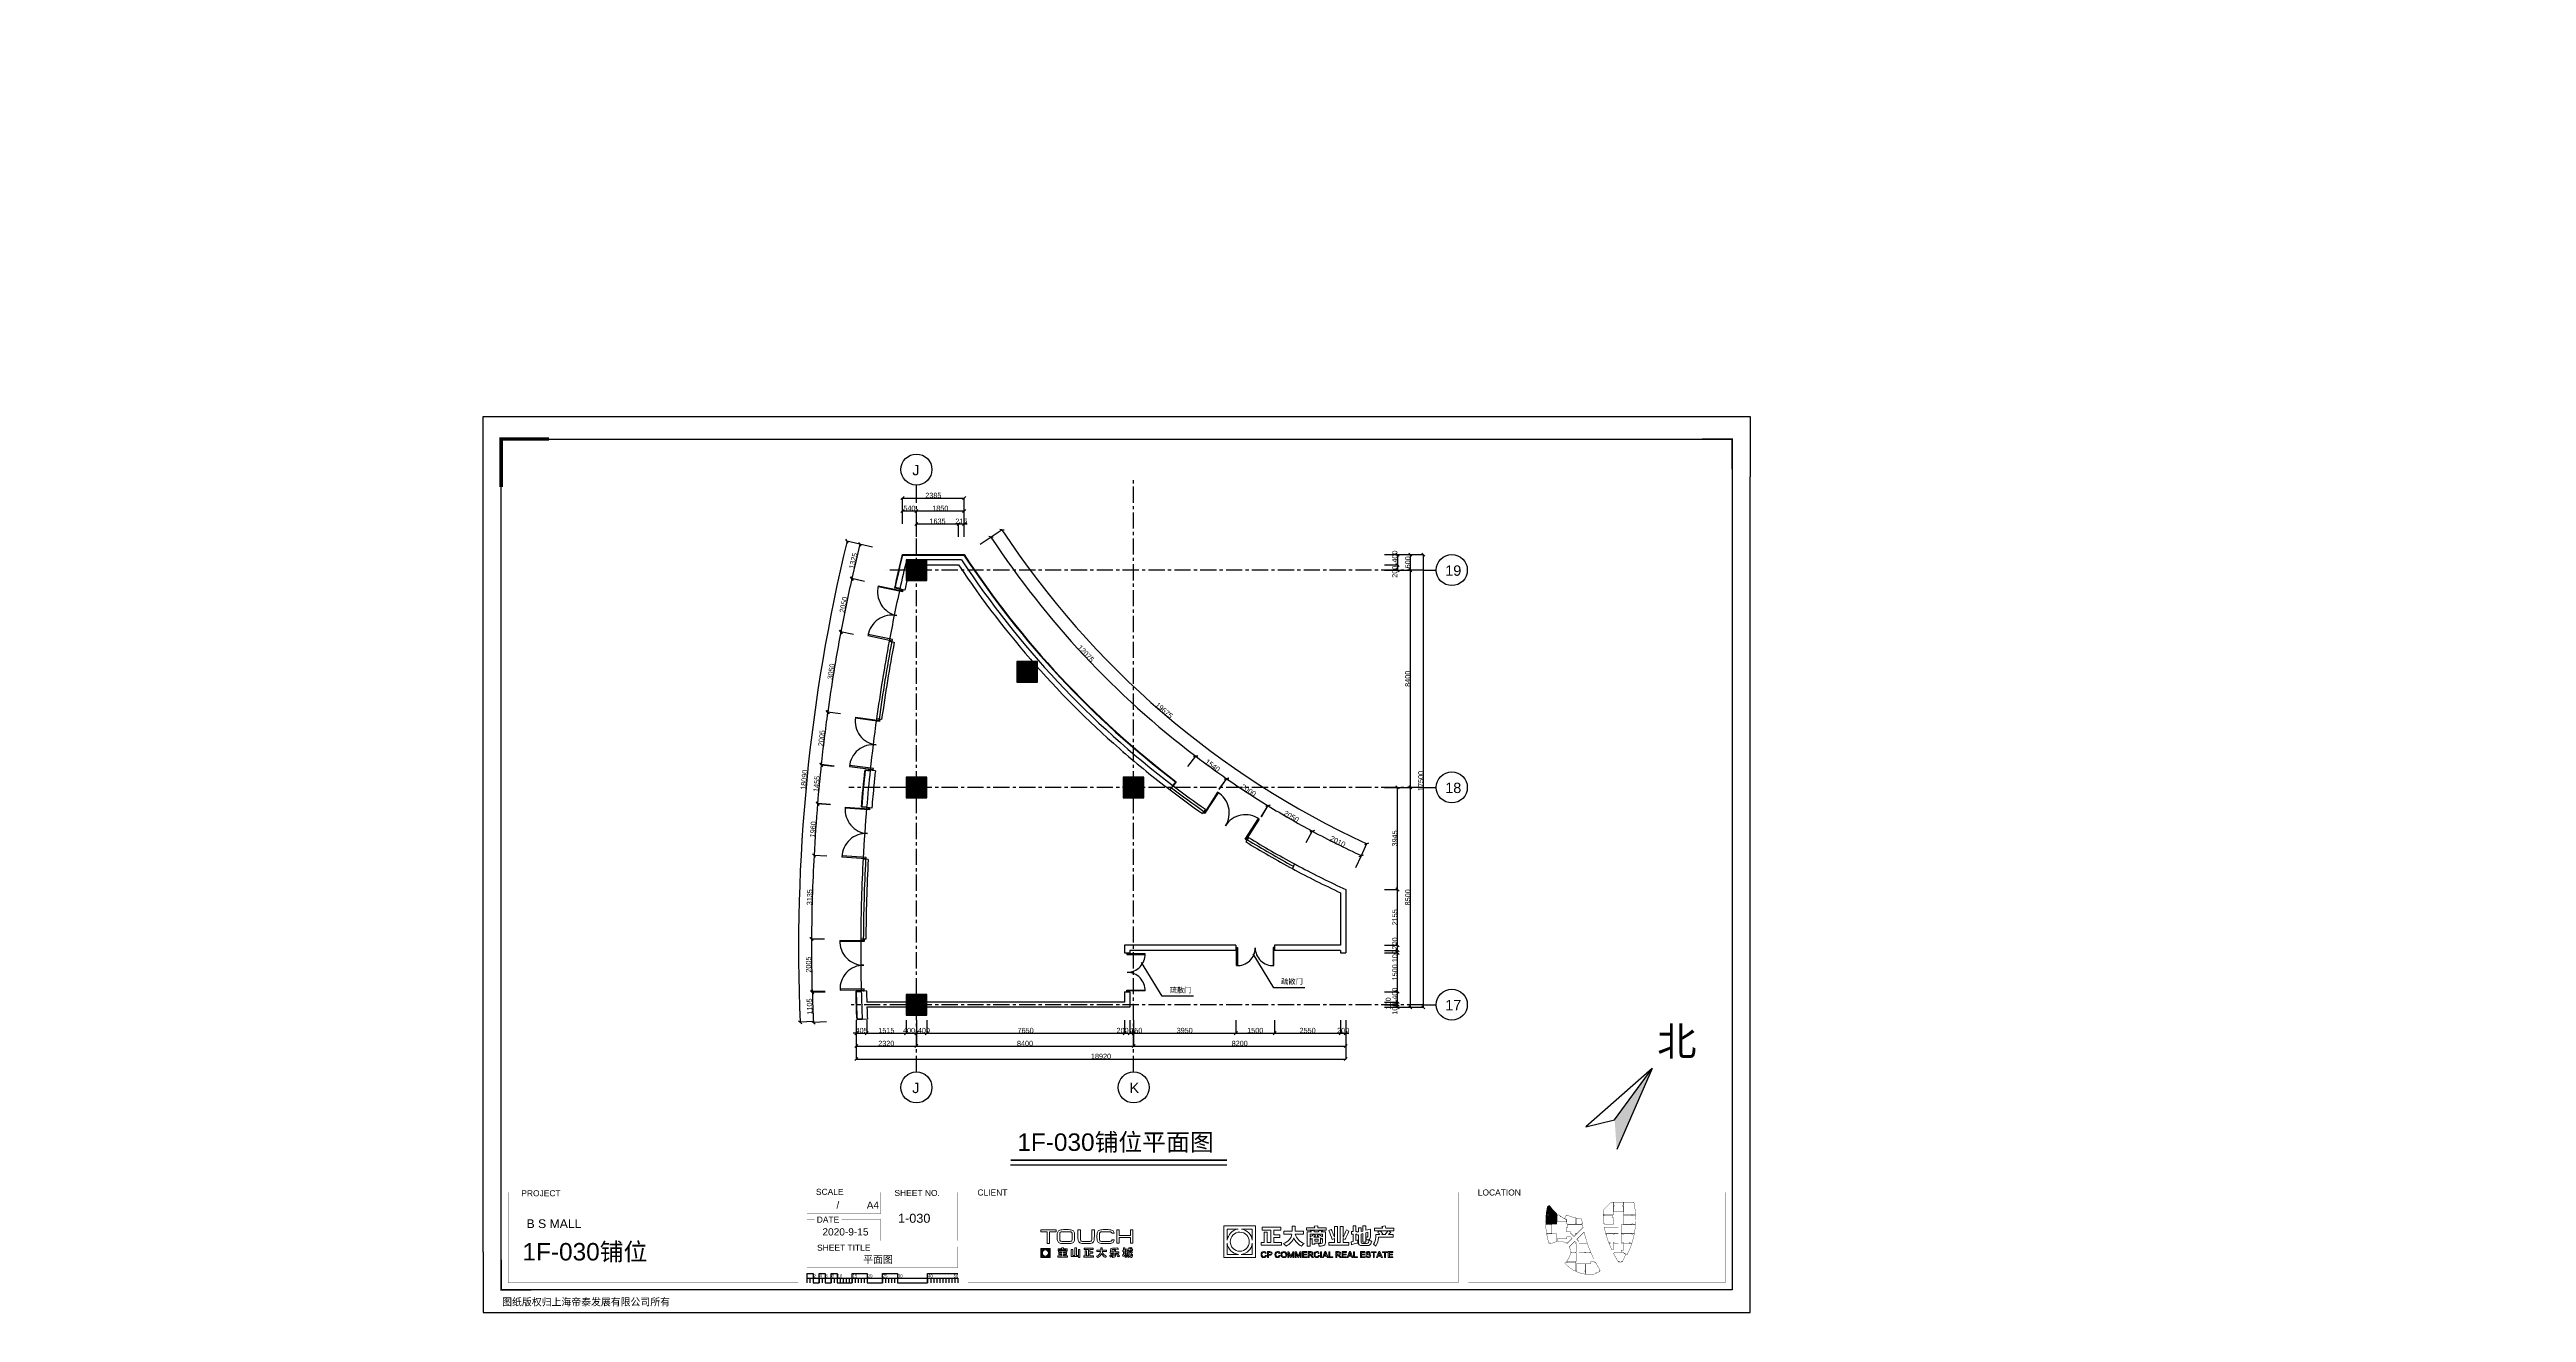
# Model space of a CAD drawing. Header units: inches. Extents: x -47015 to 48746, y -20711 to 28113.
import ezdxf
from ezdxf.enums import TextEntityAlignment as Align

# ---------------------------------------------------------------- set-up
doc = ezdxf.new("R2010")
doc.units = ezdxf.units.IN
doc.header["$MEASUREMENT"] = 0
doc.linetypes.add('CENTER', pattern=[2, 1.25, -0.25, 0.25, -0.25])
for name, color, linetype in [('DIM', 3, 'Continuous'), ('DIM TEXT', 7, 'Continuous'), ('WALL', 255, 'Continuous'), ('WINDOW', 5, 'Continuous'), ('图层 1', 7, 'Continuous'), ('轴线', 10, 'CENTER')]:
    doc.layers.add(name, color=color, linetype=linetype)
doc.styles.add('3F_2017.02$0$H1', font='swisscl.ttf')
doc.styles.get("Standard").update_dxf_attribs({"font": 'arial.ttf'})
doc.dimstyles.new('DIM-200MM', dxfattribs={"dimtxt": 200, "dimasz": 120, "dimexe": 10, "dimexo": 10, "dimgap": 0.7, "dimtad": 1, "dimdec": 0, "dimrnd": 5, "dimzin": 1, "dimdsep": 46, "dimtxsty": 'Standard', "dimblk": 'OBLIQUE', "dimcen": 0.5, "dimdle": 1, "dimclrd": 256, "dimclre": 256, "dimclrt": 7, "dimaunit": 1, "dimadec": 0, "dimazin": 0, "dimtfac": 1, "dimtdec": 0, "dimtix": 1, "dimtmove": 2, "dimatfit": 3, "dimfxl": 0, "dimtolj": 1, "dimtzin": 1, "dimarcsym": 0})

# ---------------------------------------------------------------- blocks, each defined once
blk = doc.blocks.new('南区-墙-1F$0$DOOR_C01')
for p, q in [((-0.5, -0.01), (-0.5, 0.01)), ((-0.5, 0.01), (-0.48, 0.01)), ((-0.48, 0.46), (-0.48, -0.01)), ((-0.46, -0.01), (-0.46, 0.46)), ((0.46, -0.01), (0.46, 0.46)), ((0.48, 0.46), (0.48, -0.01)), ((0.5, 0.01), (0.48, 0.01)), ((0.5, -0.01), (0.5, 0.01)), ((-0.5, -0.01), (-0.46, -0.01)), ((0.5, -0.01), (0.46, -0.01))]:
    blk.add_line(p, q)
for centre, start, end in [((-0.46, 0), 0, 92.4919), ((0.46, 0), 87.5081, 180)]:
    blk.add_arc(centre, 0.46, start, end)
blk = doc.blocks.new('_Oblique')
at = {"color": 0, "linetype": 'ByBlock', "lineweight": -2}
blk.add_line((-0.5, -0.5), (0.5, 0.5), dxfattribs=at)
blk = doc.blocks.new('*D125')
at = {"layer": 'DEFPOINTS', "color": 0, "transparency": 16777216}
for p in [(-15824, -8813), (-15420, -8713), (-15420, -9913)]:
    blk.add_point(p, dxfattribs=at)
at = {"layer": 'DIM', "lineweight": -2, "transparency": 16777216}
for p, q in [((-15824, -9413), (-15824, -9923)), ((-15420, -9413), (-15420, -9923)), ((-15824, -9913), (-15944, -9913)), ((-15824, -9913), (-15420, -9913)), ((-15420, -9913), (-15300, -9913))]:
    blk.add_line(p, q, dxfattribs=at)
at = {"layer": 'DIM', "lineweight": -2, "transparency": 16777216, "xscale": 120, "yscale": 120, "zscale": 120}
blk.add_blockref('_Oblique', (-15824, -9913), dxfattribs=at)
at = {"layer": 'DIM', "lineweight": -2, "transparency": 16777216, "xscale": 120, "yscale": 120, "zscale": 120, "rotation": 180}
blk.add_blockref('_Oblique', (-15420, -9913), dxfattribs=at)
at = {"layer": 'DIM', "color": 7, "transparency": 16777216, "insert": (-15622, -9810), "char_height": 200, "attachment_point": 5}
blk.add_mtext('\\A1;405', dxfattribs=at)
blk = doc.blocks.new('*D126')
at = {"layer": 'DEFPOINTS', "color": 0, "transparency": 16777216}
for p in [(-15420, -8713), (-13903, -8913), (-13903, -9913)]:
    blk.add_point(p, dxfattribs=at)
at = {"layer": 'DIM', "lineweight": -2, "transparency": 16777216}
for p, q in [((-15420, -9413), (-15420, -9923)), ((-13903, -9413), (-13903, -9923)), ((-15421, -9913), (-13902, -9913))]:
    blk.add_line(p, q, dxfattribs=at)
at = {"layer": 'DIM', "lineweight": -2, "transparency": 16777216, "xscale": 120, "yscale": 120, "zscale": 120, "rotation": 180}
blk.add_blockref('_Oblique', (-15420, -9913), dxfattribs=at)
at = {"layer": 'DIM', "lineweight": -2, "transparency": 16777216, "xscale": 120, "yscale": 120, "zscale": 120}
blk.add_blockref('_Oblique', (-13903, -9913), dxfattribs=at)
at = {"layer": 'DIM', "color": 7, "transparency": 16777216, "insert": (-14662, -9810), "char_height": 200, "attachment_point": 5}
blk.add_mtext('\\A1;1515', dxfattribs=at)
blk = doc.blocks.new('*D127')
at = {"layer": 'DEFPOINTS', "color": 0, "transparency": 16777216}
for p in [(-13903, -8913), (-13502, -8913), (-13502, -9913)]:
    blk.add_point(p, dxfattribs=at)
at = {"layer": 'DIM', "lineweight": -2, "transparency": 16777216}
for p, q in [((-13903, -9413), (-13903, -9923)), ((-13502, -9413), (-13502, -9923)), ((-13904, -9913), (-13501, -9913))]:
    blk.add_line(p, q, dxfattribs=at)
at = {"layer": 'DIM', "lineweight": -2, "transparency": 16777216, "xscale": 120, "yscale": 120, "zscale": 120, "rotation": 180}
blk.add_blockref('_Oblique', (-13903, -9913), dxfattribs=at)
at = {"layer": 'DIM', "lineweight": -2, "transparency": 16777216, "xscale": 120, "yscale": 120, "zscale": 120}
blk.add_blockref('_Oblique', (-13502, -9913), dxfattribs=at)
at = {"layer": 'DIM', "color": 7, "transparency": 16777216, "insert": (-13785, -9810), "char_height": 200, "attachment_point": 5}
blk.add_mtext('\\A1;400', dxfattribs=at)
blk = doc.blocks.new('*D128')
at = {"layer": 'DEFPOINTS', "color": 0, "transparency": 16777216}
for p in [(-13103, -8913), (-5452, -8713), (-5452, -9913)]:
    blk.add_point(p, dxfattribs=at)
at = {"layer": 'DIM', "lineweight": -2, "transparency": 16777216}
for p, q in [((-13103, -9413), (-13103, -9923)), ((-5452, -9413), (-5452, -9923)), ((-13104, -9913), (-5451, -9913))]:
    blk.add_line(p, q, dxfattribs=at)
at = {"layer": 'DIM', "lineweight": -2, "transparency": 16777216, "xscale": 120, "yscale": 120, "zscale": 120, "rotation": 180}
blk.add_blockref('_Oblique', (-13103, -9913), dxfattribs=at)
at = {"layer": 'DIM', "lineweight": -2, "transparency": 16777216, "xscale": 120, "yscale": 120, "zscale": 120}
blk.add_blockref('_Oblique', (-5452, -9913), dxfattribs=at)
at = {"layer": 'DIM', "color": 7, "transparency": 16777216, "insert": (-9277, -9810), "char_height": 200, "attachment_point": 5}
blk.add_mtext('\\A1;7650', dxfattribs=at)
blk = doc.blocks.new('*D129')
at = {"layer": 'DEFPOINTS', "color": 0, "transparency": 16777216}
for p in [(-5252, -8466), (-5452, -8713), (-5252, -9913)]:
    blk.add_point(p, dxfattribs=at)
at = {"layer": 'DIM', "lineweight": -2, "transparency": 16777216}
for p, q in [((-5452, -9413), (-5452, -9923)), ((-5252, -9413), (-5252, -9923)), ((-5453, -9913), (-5251, -9913))]:
    blk.add_line(p, q, dxfattribs=at)
at = {"layer": 'DIM', "lineweight": -2, "transparency": 16777216, "xscale": 120, "yscale": 120, "zscale": 120, "rotation": 180}
blk.add_blockref('_Oblique', (-5452, -9913), dxfattribs=at)
at = {"layer": 'DIM', "lineweight": -2, "transparency": 16777216, "xscale": 120, "yscale": 120, "zscale": 120}
blk.add_blockref('_Oblique', (-5252, -9913), dxfattribs=at)
at = {"layer": 'DIM', "color": 7, "transparency": 16777216, "insert": (-5531, -9810), "char_height": 200, "attachment_point": 5}
blk.add_mtext('\\A1;200', dxfattribs=at)
blk = doc.blocks.new('*D130')
at = {"lineweight": -2, "transparency": 16777216}
for p, q in [((-5253, -9913), (-5101, -9913)), ((-5252, -9903), (-5252, -9923)), ((-5102, -9903), (-5102, -9923))]:
    blk.add_line(p, q, dxfattribs=at)
at = {"layer": 'DEFPOINTS', "color": 0, "transparency": 16777216}
for p in [(-5102, -7444), (-5252, -8466), (-5102, -9913)]:
    blk.add_point(p, dxfattribs=at)
at = {"lineweight": -2, "transparency": 16777216, "xscale": 120, "yscale": 120, "zscale": 120, "rotation": 180}
blk.add_blockref('_Oblique', (-5252, -9913), dxfattribs=at)
at = {"lineweight": -2, "transparency": 16777216, "xscale": 120, "yscale": 120, "zscale": 120}
blk.add_blockref('_Oblique', (-5102, -9913), dxfattribs=at)
at = {"color": 7, "transparency": 16777216, "insert": (-4998, -9810), "char_height": 200, "attachment_point": 5}
blk.add_mtext('\\A1;150', dxfattribs=at)
blk = doc.blocks.new('*D131')
at = {"layer": 'DEFPOINTS', "color": 0, "transparency": 16777216}
for p in [(-1152, -6513), (-5102, -7444), (-1152, -9913)]:
    blk.add_point(p, dxfattribs=at)
at = {"layer": 'DIM', "lineweight": -2, "transparency": 16777216}
for p, q in [((-5102, -9413), (-5102, -9923)), ((-1152, -9413), (-1152, -9923)), ((-5103, -9913), (-1151, -9913))]:
    blk.add_line(p, q, dxfattribs=at)
at = {"layer": 'DIM', "lineweight": -2, "transparency": 16777216, "xscale": 120, "yscale": 120, "zscale": 120, "rotation": 180}
blk.add_blockref('_Oblique', (-5102, -9913), dxfattribs=at)
at = {"layer": 'DIM', "lineweight": -2, "transparency": 16777216, "xscale": 120, "yscale": 120, "zscale": 120}
blk.add_blockref('_Oblique', (-1152, -9913), dxfattribs=at)
at = {"layer": 'DIM', "color": 7, "transparency": 16777216, "insert": (-3127, -9810), "char_height": 200, "attachment_point": 5}
blk.add_mtext('\\A1;3950', dxfattribs=at)
blk = doc.blocks.new('*D132')
at = {"layer": 'DEFPOINTS', "color": 0, "transparency": 16777216}
for p in [(-1152, -6513), (348, -6513), (348, -9913)]:
    blk.add_point(p, dxfattribs=at)
at = {"layer": 'DIM', "lineweight": -2, "transparency": 16777216}
for p, q in [((-1152, -9413), (-1152, -9923)), ((348, -9413), (348, -9923)), ((-1153, -9913), (349, -9913))]:
    blk.add_line(p, q, dxfattribs=at)
at = {"layer": 'DIM', "lineweight": -2, "transparency": 16777216, "xscale": 120, "yscale": 120, "zscale": 120, "rotation": 180}
blk.add_blockref('_Oblique', (-1152, -9913), dxfattribs=at)
at = {"layer": 'DIM', "lineweight": -2, "transparency": 16777216, "xscale": 120, "yscale": 120, "zscale": 120}
blk.add_blockref('_Oblique', (348, -9913), dxfattribs=at)
at = {"layer": 'DIM', "color": 7, "transparency": 16777216, "insert": (-402, -9810), "char_height": 200, "attachment_point": 5}
blk.add_mtext('\\A1;1500', dxfattribs=at)
blk = doc.blocks.new('*D133')
at = {"layer": 'DEFPOINTS', "color": 0, "transparency": 16777216}
for p in [(348, -6513), (2898, -6282), (2898, -9913)]:
    blk.add_point(p, dxfattribs=at)
at = {"layer": 'DIM', "lineweight": -2, "transparency": 16777216}
for p, q in [((348, -9413), (348, -9923)), ((2898, -9413), (2898, -9923)), ((347, -9913), (2899, -9913))]:
    blk.add_line(p, q, dxfattribs=at)
at = {"layer": 'DIM', "lineweight": -2, "transparency": 16777216, "xscale": 120, "yscale": 120, "zscale": 120, "rotation": 180}
blk.add_blockref('_Oblique', (348, -9913), dxfattribs=at)
at = {"layer": 'DIM', "lineweight": -2, "transparency": 16777216, "xscale": 120, "yscale": 120, "zscale": 120}
blk.add_blockref('_Oblique', (2898, -9913), dxfattribs=at)
at = {"layer": 'DIM', "color": 7, "transparency": 16777216, "insert": (1623, -9810), "char_height": 200, "attachment_point": 5}
blk.add_mtext('\\A1;2550', dxfattribs=at)
blk = doc.blocks.new('*D134')
at = {"layer": 'DEFPOINTS', "color": 0, "transparency": 16777216}
for p in [(2898, -6282), (3098, -6309), (3098, -9913)]:
    blk.add_point(p, dxfattribs=at)
at = {"layer": 'DIM', "lineweight": -2, "transparency": 16777216}
for p, q in [((2898, -9413), (2898, -9923)), ((3098, -9413), (3098, -9923)), ((2898, -9913), (2778, -9913)), ((2898, -9913), (3098, -9913)), ((3098, -9913), (3218, -9913))]:
    blk.add_line(p, q, dxfattribs=at)
at = {"layer": 'DIM', "lineweight": -2, "transparency": 16777216, "xscale": 120, "yscale": 120, "zscale": 120}
blk.add_blockref('_Oblique', (2898, -9913), dxfattribs=at)
at = {"layer": 'DIM', "lineweight": -2, "transparency": 16777216, "xscale": 120, "yscale": 120, "zscale": 120, "rotation": 180}
blk.add_blockref('_Oblique', (3098, -9913), dxfattribs=at)
at = {"layer": 'DIM', "color": 7, "transparency": 16777216, "insert": (2998, -9810), "char_height": 200, "attachment_point": 5}
blk.add_mtext('\\A1;200', dxfattribs=at)
blk = doc.blocks.new('*D135')
at = {"layer": 'DEFPOINTS', "color": 0, "transparency": 16777216}
for p in [(-13502, -8913), (-13103, -8913), (-13103, -9913)]:
    blk.add_point(p, dxfattribs=at)
at = {"layer": 'DIM', "lineweight": -2, "transparency": 16777216}
for p, q in [((-13502, -9413), (-13502, -9923)), ((-13103, -9413), (-13103, -9923)), ((-13503, -9913), (-13102, -9913))]:
    blk.add_line(p, q, dxfattribs=at)
at = {"layer": 'DIM', "lineweight": -2, "transparency": 16777216, "xscale": 120, "yscale": 120, "zscale": 120, "rotation": 180}
blk.add_blockref('_Oblique', (-13502, -9913), dxfattribs=at)
at = {"layer": 'DIM', "lineweight": -2, "transparency": 16777216, "xscale": 120, "yscale": 120, "zscale": 120}
blk.add_blockref('_Oblique', (-13103, -9913), dxfattribs=at)
at = {"layer": 'DIM', "color": 7, "transparency": 16777216, "insert": (-13212, -9810), "char_height": 200, "attachment_point": 5}
blk.add_mtext('\\A1;400', dxfattribs=at)
blk = doc.blocks.new('*D136')
at = {"layer": 'DEFPOINTS', "color": 0, "transparency": 16777216}
for p in [(-15824, -8813), (-13503, -9213), (-13503, -10413)]:
    blk.add_point(p, dxfattribs=at)
at = {"layer": 'DIM', "lineweight": -2, "transparency": 16777216}
for p, q in [((-15825, -10413), (-13502, -10413)), ((-15824, -9913), (-15824, -10423)), ((-13503, -9913), (-13503, -10423))]:
    blk.add_line(p, q, dxfattribs=at)
at = {"layer": 'DIM', "lineweight": -2, "transparency": 16777216, "xscale": 120, "yscale": 120, "zscale": 120, "rotation": 180}
blk.add_blockref('_Oblique', (-15824, -10413), dxfattribs=at)
at = {"layer": 'DIM', "lineweight": -2, "transparency": 16777216, "xscale": 120, "yscale": 120, "zscale": 120}
blk.add_blockref('_Oblique', (-13503, -10413), dxfattribs=at)
at = {"layer": 'DIM', "color": 7, "transparency": 16777216, "insert": (-14664, -10310), "char_height": 200, "attachment_point": 5}
blk.add_mtext('\\A1;2320', dxfattribs=at)
blk = doc.blocks.new('*D137')
at = {"layer": 'DEFPOINTS', "color": 0, "transparency": 16777216}
for p in [(-5252, -8813), (-5252, -8913), (5098, -8813)]:
    blk.add_point(p, dxfattribs=at)
at = {"layer": 'DIM', "lineweight": -2, "transparency": 16777216}
for p, q in [((4598, -8813), (5108, -8813)), ((4598, -8913), (5108, -8913)), ((5098, -8914), (5098, -8812))]:
    blk.add_line(p, q, dxfattribs=at)
at = {"layer": 'DIM', "lineweight": -2, "transparency": 16777216, "xscale": 120, "yscale": 120, "zscale": 120}
for p, rotation in [((5098, -8813), 90), ((5098, -8913), 270)]:
    blk.add_blockref('_Oblique', p, dxfattribs=dict(at, rotation=rotation))
at = {"layer": 'DIM', "color": 7, "transparency": 16777216, "insert": (4995, -8967), "char_height": 200, "attachment_point": 5, "rotation": 90}
blk.add_mtext('\\A1;100', dxfattribs=at)
blk = doc.blocks.new('*D138')
at = {"layer": 'DEFPOINTS', "color": 0, "transparency": 16777216}
for p in [(-5452, -8713), (-5252, -8813), (5098, -8713)]:
    blk.add_point(p, dxfattribs=at)
at = {"layer": 'DIM', "lineweight": -2, "transparency": 16777216}
for p, q in [((4598, -8713), (5108, -8713)), ((4598, -8813), (5108, -8813)), ((5098, -8814), (5098, -8712))]:
    blk.add_line(p, q, dxfattribs=at)
at = {"layer": 'DIM', "lineweight": -2, "transparency": 16777216, "xscale": 120, "yscale": 120, "zscale": 120}
for p, rotation in [((5098, -8713), 90), ((5098, -8813), 270)]:
    blk.add_blockref('_Oblique', p, dxfattribs=dict(at, rotation=rotation))
at = {"layer": 'DIM', "color": 7, "transparency": 16777216, "insert": (4745, -8763), "char_height": 200, "attachment_point": 5, "rotation": 90}
blk.add_mtext('\\A1;100', dxfattribs=at)
blk = doc.blocks.new('*D139')
at = {"layer": 'DEFPOINTS', "color": 0, "transparency": 16777216}
for p in [(-5452, -8313), (5098, -8313), (-5452, -8713)]:
    blk.add_point(p, dxfattribs=at)
at = {"layer": 'DIM', "lineweight": -2, "transparency": 16777216}
for p, q in [((4598, -8313), (5108, -8313)), ((5098, -8714), (5098, -8312)), ((4598, -8713), (5108, -8713))]:
    blk.add_line(p, q, dxfattribs=at)
at = {"layer": 'DIM', "lineweight": -2, "transparency": 16777216, "xscale": 120, "yscale": 120, "zscale": 120}
for p, rotation in [((5098, -8313), 90), ((5098, -8713), 270)]:
    blk.add_blockref('_Oblique', p, dxfattribs=dict(at, rotation=rotation))
at = {"layer": 'DIM', "color": 7, "transparency": 16777216, "insert": (4995, -8384), "char_height": 200, "attachment_point": 5, "rotation": 90}
blk.add_mtext('\\A1;400', dxfattribs=at)
blk = doc.blocks.new('*D140')
at = {"layer": 'DEFPOINTS', "color": 0, "transparency": 16777216}
for p in [(-5452, -6813), (5098, -6813), (-5452, -8313)]:
    blk.add_point(p, dxfattribs=at)
at = {"layer": 'DIM', "lineweight": -2, "transparency": 16777216}
for p, q in [((4598, -6813), (5108, -6813)), ((5098, -8314), (5098, -6812)), ((4598, -8313), (5108, -8313))]:
    blk.add_line(p, q, dxfattribs=at)
at = {"layer": 'DIM', "lineweight": -2, "transparency": 16777216, "xscale": 120, "yscale": 120, "zscale": 120}
for p, rotation in [((5098, -6813), 90), ((5098, -8313), 270)]:
    blk.add_blockref('_Oblique', p, dxfattribs=dict(at, rotation=rotation))
at = {"layer": 'DIM', "color": 7, "transparency": 16777216, "insert": (4995, -7563), "char_height": 200, "attachment_point": 5, "rotation": 90}
blk.add_mtext('\\A1;1500', dxfattribs=at)
blk = doc.blocks.new('*D141')
at = {"layer": 'DEFPOINTS', "color": 0, "transparency": 16777216}
for p in [(-5452, -6813), (-5252, -6713), (5098, -6713)]:
    blk.add_point(p, dxfattribs=at)
at = {"layer": 'DIM', "lineweight": -2, "transparency": 16777216}
for p, q in [((4598, -6713), (5108, -6713)), ((4598, -6813), (5108, -6813)), ((5098, -6814), (5098, -6712))]:
    blk.add_line(p, q, dxfattribs=at)
at = {"layer": 'DIM', "lineweight": -2, "transparency": 16777216, "xscale": 120, "yscale": 120, "zscale": 120}
for p, rotation in [((5098, -6713), 90), ((5098, -6813), 270)]:
    blk.add_blockref('_Oblique', p, dxfattribs=dict(at, rotation=rotation))
at = {"layer": 'DIM', "color": 7, "transparency": 16777216, "insert": (4995, -6938), "char_height": 200, "attachment_point": 5, "rotation": 90}
blk.add_mtext('\\A1;100', dxfattribs=at)
blk = doc.blocks.new('*D142')
at = {"layer": 'DEFPOINTS', "color": 0, "transparency": 16777216}
for p in [(-5205, -6513), (5098, -6513), (-5252, -6713)]:
    blk.add_point(p, dxfattribs=at)
at = {"layer": 'DIM', "lineweight": -2, "transparency": 16777216}
for p, q in [((4598, -6513), (5108, -6513)), ((5098, -6714), (5098, -6512)), ((4598, -6713), (5108, -6713))]:
    blk.add_line(p, q, dxfattribs=at)
at = {"layer": 'DIM', "lineweight": -2, "transparency": 16777216, "xscale": 120, "yscale": 120, "zscale": 120}
for p, rotation in [((5098, -6513), 90), ((5098, -6713), 270)]:
    blk.add_blockref('_Oblique', p, dxfattribs=dict(at, rotation=rotation))
at = {"layer": 'DIM', "color": 7, "transparency": 16777216, "insert": (4995, -6446), "char_height": 200, "attachment_point": 5, "rotation": 90}
blk.add_mtext('\\A1;200', dxfattribs=at)
blk = doc.blocks.new('*D143')
at = {"layer": 'DEFPOINTS', "color": 0, "transparency": 16777216}
for p in [(3098, -4358), (5098, -4358), (-5205, -6513)]:
    blk.add_point(p, dxfattribs=at)
at = {"layer": 'DIM', "lineweight": -2, "transparency": 16777216}
for p, q in [((4598, -4358), (5108, -4358)), ((5098, -6514), (5098, -4357)), ((4598, -6513), (5108, -6513))]:
    blk.add_line(p, q, dxfattribs=at)
at = {"layer": 'DIM', "lineweight": -2, "transparency": 16777216, "xscale": 120, "yscale": 120, "zscale": 120}
for p, rotation in [((5098, -4358), 90), ((5098, -6513), 270)]:
    blk.add_blockref('_Oblique', p, dxfattribs=dict(at, rotation=rotation))
at = {"layer": 'DIM', "color": 7, "transparency": 16777216, "insert": (4995, -5435), "char_height": 200, "attachment_point": 5, "rotation": 90}
blk.add_mtext('\\A1;2155', dxfattribs=at)
blk = doc.blocks.new('*D144')
at = {"layer": 'DEFPOINTS', "color": 0, "transparency": 16777216}
for p in [(2250, -413), (5098, -413), (3098, -4358)]:
    blk.add_point(p, dxfattribs=at)
at = {"layer": 'DIM', "lineweight": -2, "transparency": 16777216}
for p, q in [((4598, -413), (5108, -413)), ((5098, -4359), (5098, -412)), ((4598, -4358), (5108, -4358))]:
    blk.add_line(p, q, dxfattribs=at)
at = {"layer": 'DIM', "lineweight": -2, "transparency": 16777216, "xscale": 120, "yscale": 120, "zscale": 120}
for p, rotation in [((5098, -413), 90), ((5098, -4358), 270)]:
    blk.add_blockref('_Oblique', p, dxfattribs=dict(at, rotation=rotation))
at = {"layer": 'DIM', "color": 7, "transparency": 16777216, "insert": (4995, -2385), "char_height": 200, "attachment_point": 5, "rotation": 90}
blk.add_mtext('\\A1;3945', dxfattribs=at)
blk = doc.blocks.new('*D145')
at = {"layer": 'DEFPOINTS', "color": 0, "transparency": 16777216}
for p in [(170, -413), (5598, -413), (-5252, -8913)]:
    blk.add_point(p, dxfattribs=at)
at = {"layer": 'DIM', "lineweight": -2, "transparency": 16777216}
for p, q in [((5098, -413), (5608, -413)), ((5598, -8914), (5598, -412)), ((5098, -8913), (5608, -8913))]:
    blk.add_line(p, q, dxfattribs=at)
at = {"layer": 'DIM', "lineweight": -2, "transparency": 16777216, "xscale": 120, "yscale": 120, "zscale": 120}
for p, rotation in [((5598, -413), 90), ((5598, -8913), 270)]:
    blk.add_blockref('_Oblique', p, dxfattribs=dict(at, rotation=rotation))
at = {"layer": 'DIM', "color": 7, "transparency": 16777216, "insert": (5495, -4663), "char_height": 200, "attachment_point": 5, "rotation": 90}
blk.add_mtext('\\A1;8500', dxfattribs=at)
blk = doc.blocks.new('*D146')
at = {"layer": 'DEFPOINTS', "color": 0, "transparency": 16777216}
for p in [(-5102, 7987), (5598, 7987), (-47015, -413)]:
    blk.add_point(p, dxfattribs=at)
at = {"layer": 'DIM', "lineweight": -2, "transparency": 16777216}
for p, q in [((5098, 7987), (5608, 7987)), ((5598, -414), (5598, 7988)), ((5098, -413), (5608, -413))]:
    blk.add_line(p, q, dxfattribs=at)
at = {"layer": 'DIM', "lineweight": -2, "transparency": 16777216, "xscale": 120, "yscale": 120, "zscale": 120}
for p, rotation in [((5598, 7987), 90), ((5598, -413), 270)]:
    blk.add_blockref('_Oblique', p, dxfattribs=dict(at, rotation=rotation))
at = {"layer": 'DIM', "color": 7, "transparency": 16777216, "insert": (5495, 3787), "char_height": 200, "attachment_point": 5, "rotation": 90}
blk.add_mtext('\\A1;8400', dxfattribs=at)
blk = doc.blocks.new('*D147')
at = {"layer": 'DEFPOINTS', "color": 0, "transparency": 16777216}
for p in [(-13503, -9213), (-5102, -8813), (-5102, -10413)]:
    blk.add_point(p, dxfattribs=at)
at = {"layer": 'DIM', "lineweight": -2, "transparency": 16777216}
for p, q in [((-13504, -10413), (-5101, -10413)), ((-13503, -9913), (-13503, -10423)), ((-5102, -9913), (-5102, -10423))]:
    blk.add_line(p, q, dxfattribs=at)
at = {"layer": 'DIM', "lineweight": -2, "transparency": 16777216, "xscale": 120, "yscale": 120, "zscale": 120, "rotation": 180}
blk.add_blockref('_Oblique', (-13503, -10413), dxfattribs=at)
at = {"layer": 'DIM', "lineweight": -2, "transparency": 16777216, "xscale": 120, "yscale": 120, "zscale": 120}
blk.add_blockref('_Oblique', (-5102, -10413), dxfattribs=at)
at = {"layer": 'DIM', "color": 7, "transparency": 16777216, "insert": (-9302, -10310), "char_height": 200, "attachment_point": 5}
blk.add_mtext('\\A1;8400', dxfattribs=at)
blk = doc.blocks.new('*D148')
at = {"layer": 'DEFPOINTS', "color": 0, "transparency": 16777216}
for p in [(3098, -6813), (-5102, -8813), (3098, -10413)]:
    blk.add_point(p, dxfattribs=at)
at = {"layer": 'DIM', "lineweight": -2, "transparency": 16777216}
for p, q in [((-5103, -10413), (3099, -10413)), ((-5102, -9913), (-5102, -10423)), ((3098, -9913), (3098, -10423))]:
    blk.add_line(p, q, dxfattribs=at)
at = {"layer": 'DIM', "lineweight": -2, "transparency": 16777216, "xscale": 120, "yscale": 120, "zscale": 120, "rotation": 180}
blk.add_blockref('_Oblique', (-5102, -10413), dxfattribs=at)
at = {"layer": 'DIM', "lineweight": -2, "transparency": 16777216, "xscale": 120, "yscale": 120, "zscale": 120}
blk.add_blockref('_Oblique', (3098, -10413), dxfattribs=at)
at = {"layer": 'DIM', "color": 7, "transparency": 16777216, "insert": (-1002, -10310), "char_height": 200, "attachment_point": 5}
blk.add_mtext('\\A1;8200', dxfattribs=at)
blk = doc.blocks.new('*D149')
at = {"layer": 'DEFPOINTS', "color": 0, "transparency": 16777216}
for p in [(-11653, 8587), (6098, 8587), (-5252, -8913)]:
    blk.add_point(p, dxfattribs=at)
at = {"layer": 'DIM', "lineweight": -2, "transparency": 16777216}
for p, q in [((5598, 8587), (6108, 8587)), ((6098, -8914), (6098, 8588)), ((5598, -8913), (6108, -8913))]:
    blk.add_line(p, q, dxfattribs=at)
at = {"layer": 'DIM', "lineweight": -2, "transparency": 16777216, "xscale": 120, "yscale": 120, "zscale": 120}
for p, rotation in [((6098, 8587), 90), ((6098, -8913), 270)]:
    blk.add_blockref('_Oblique', p, dxfattribs=dict(at, rotation=rotation))
at = {"layer": 'DIM', "color": 7, "transparency": 16777216, "insert": (5995, -163), "char_height": 200, "attachment_point": 5, "rotation": 90}
blk.add_mtext('\\A1;17500', dxfattribs=at)
blk = doc.blocks.new('*D150')
at = {"layer": 'DEFPOINTS', "color": 0, "transparency": 16777216}
for p in [(3098, -6813), (-15824, -8813), (3098, -10913)]:
    blk.add_point(p, dxfattribs=at)
at = {"layer": 'DIM', "lineweight": -2, "transparency": 16777216}
for p, q in [((-15824, -10413), (-15824, -10923)), ((3098, -10413), (3098, -10923)), ((-15825, -10913), (3099, -10913))]:
    blk.add_line(p, q, dxfattribs=at)
at = {"layer": 'DIM', "lineweight": -2, "transparency": 16777216, "xscale": 120, "yscale": 120, "zscale": 120, "rotation": 180}
blk.add_blockref('_Oblique', (-15824, -10913), dxfattribs=at)
at = {"layer": 'DIM', "lineweight": -2, "transparency": 16777216, "xscale": 120, "yscale": 120, "zscale": 120}
blk.add_blockref('_Oblique', (3098, -10913), dxfattribs=at)
at = {"layer": 'DIM', "color": 7, "transparency": 16777216, "insert": (-6363, -10810), "char_height": 200, "attachment_point": 5}
blk.add_mtext('\\A1;18920', dxfattribs=at)
blk = doc.blocks.new('*D151')
at = {"layer": 'DEFPOINTS', "color": 0, "transparency": 16777216}
for p in [(-12604, 8587), (-12604, 8187), (5098, 8187)]:
    blk.add_point(p, dxfattribs=at)
at = {"layer": 'DIM', "lineweight": -2, "transparency": 16777216}
for p, q in [((4598, 8587), (5108, 8587)), ((4598, 8187), (5108, 8187)), ((5098, 8588), (5098, 8186))]:
    blk.add_line(p, q, dxfattribs=at)
at = {"layer": 'DIM', "lineweight": -2, "transparency": 16777216, "xscale": 120, "yscale": 120, "zscale": 120}
for p, rotation in [((5098, 8587), 90), ((5098, 8187), 270)]:
    blk.add_blockref('_Oblique', p, dxfattribs=dict(at, rotation=rotation))
at = {"layer": 'DIM', "color": 7, "transparency": 16777216, "insert": (4995, 8513), "char_height": 200, "attachment_point": 5, "rotation": 90}
blk.add_mtext('\\A1;400', dxfattribs=at)
blk = doc.blocks.new('*D152')
at = {"layer": 'DEFPOINTS', "color": 0, "transparency": 16777216}
for p in [(-12276, 8187), (-12276, 7987), (5098, 7987)]:
    blk.add_point(p, dxfattribs=at)
at = {"layer": 'DIM', "lineweight": -2, "transparency": 16777216}
for p, q in [((4598, 8187), (5108, 8187)), ((4598, 7987), (5108, 7987)), ((5098, 8188), (5098, 7986))]:
    blk.add_line(p, q, dxfattribs=at)
at = {"layer": 'DIM', "lineweight": -2, "transparency": 16777216, "xscale": 120, "yscale": 120, "zscale": 120}
for p, rotation in [((5098, 8187), 90), ((5098, 7987), 270)]:
    blk.add_blockref('_Oblique', p, dxfattribs=dict(at, rotation=rotation))
at = {"layer": 'DIM', "color": 7, "transparency": 16777216, "insert": (4995, 7924), "char_height": 200, "attachment_point": 5, "rotation": 90}
blk.add_mtext('\\A1;200', dxfattribs=at)
blk = doc.blocks.new('*D153')
at = {"layer": 'DEFPOINTS', "color": 0, "transparency": 16777216}
for p in [(-12331, 8587), (-12276, 7987), (5598, 8587)]:
    blk.add_point(p, dxfattribs=at)
at = {"layer": 'DIM', "lineweight": -2, "transparency": 16777216}
for p, q in [((5098, 8587), (5608, 8587)), ((5098, 7987), (5608, 7987)), ((5598, 7986), (5598, 8588))]:
    blk.add_line(p, q, dxfattribs=at)
at = {"layer": 'DIM', "lineweight": -2, "transparency": 16777216, "xscale": 120, "yscale": 120, "zscale": 120}
for p, rotation in [((5598, 8587), 90), ((5598, 7987), 270)]:
    blk.add_blockref('_Oblique', p, dxfattribs=dict(at, rotation=rotation))
at = {"layer": 'DIM', "color": 7, "transparency": 16777216, "insert": (5495, 8287), "char_height": 200, "attachment_point": 5, "rotation": 90}
blk.add_mtext('\\A1;600', dxfattribs=at)
blk = doc.blocks.new('*D154')
at = {"layer": 'DEFPOINTS', "color": 0, "transparency": 16777216}
for p in [(2380, 7987), (5595, 7987), (-16, -413)]:
    blk.add_point(p, dxfattribs=at)
at = {"layer": 'DIM', "lineweight": -2, "transparency": 16777216}
for p, q in [((5095, 7987), (5605, 7987)), ((5595, -414), (5595, 7988)), ((5095, -413), (5605, -413))]:
    blk.add_line(p, q, dxfattribs=at)
at = {"layer": 'DIM', "lineweight": -2, "transparency": 16777216, "xscale": 120, "yscale": 120, "zscale": 120}
for p, rotation in [((5595, 7987), 90), ((5595, -413), 270)]:
    blk.add_blockref('_Oblique', p, dxfattribs=dict(at, rotation=rotation))
at = {"layer": 'DIM', "color": 7, "transparency": 16777216, "insert": (5493, 3787), "char_height": 200, "attachment_point": 5, "rotation": 90}
blk.add_mtext('\\A1;8400', dxfattribs=at)
blk = doc.blocks.new('*D155')
at = {"layer": 'DEFPOINTS', "color": 0, "transparency": 16777216}
for p in [(-13502, 10274), (-14039, 8587), (-13502, 8587)]:
    blk.add_point(p, dxfattribs=at)
at = {"layer": 'DIM', "lineweight": -2, "transparency": 16777216}
for p, q in [((-14040, 10274), (-13501, 10274)), ((-14039, 9774), (-14039, 10284)), ((-13502, 9774), (-13502, 10284))]:
    blk.add_line(p, q, dxfattribs=at)
at = {"layer": 'DIM', "lineweight": -2, "transparency": 16777216, "xscale": 120, "yscale": 120, "zscale": 120, "rotation": 180}
blk.add_blockref('_Oblique', (-14039, 10274), dxfattribs=at)
at = {"layer": 'DIM', "lineweight": -2, "transparency": 16777216, "xscale": 120, "yscale": 120, "zscale": 120}
blk.add_blockref('_Oblique', (-13502, 10274), dxfattribs=at)
at = {"layer": 'DIM', "color": 7, "transparency": 16777216, "insert": (-13771, 10377), "char_height": 200, "attachment_point": 5}
blk.add_mtext('\\A1;540', dxfattribs=at)
blk = doc.blocks.new('*D156')
at = {"layer": 'DEFPOINTS', "color": 0, "transparency": 16777216}
for p in [(-11868, 9774), (-13502, 8587), (-11868, 8187)]:
    blk.add_point(p, dxfattribs=at)
at = {"layer": 'DIM', "lineweight": -2, "transparency": 16777216}
for p, q in [((-13503, 9774), (-11867, 9774)), ((-13502, 9274), (-13502, 9784)), ((-11868, 9274), (-11868, 9784))]:
    blk.add_line(p, q, dxfattribs=at)
at = {"layer": 'DIM', "lineweight": -2, "transparency": 16777216, "xscale": 120, "yscale": 120, "zscale": 120, "rotation": 180}
blk.add_blockref('_Oblique', (-13502, 9774), dxfattribs=at)
at = {"layer": 'DIM', "lineweight": -2, "transparency": 16777216, "xscale": 120, "yscale": 120, "zscale": 120}
blk.add_blockref('_Oblique', (-11868, 9774), dxfattribs=at)
at = {"layer": 'DIM', "color": 7, "transparency": 16777216, "insert": (-12685, 9877), "char_height": 200, "attachment_point": 5}
blk.add_mtext('\\A1;1635', dxfattribs=at)
blk = doc.blocks.new('*D157')
at = {"layer": 'DEFPOINTS', "color": 0, "transparency": 16777216}
for p in [(-11653, 9774), (-11868, 8187), (-11653, 8587)]:
    blk.add_point(p, dxfattribs=at)
at = {"layer": 'DIM', "lineweight": -2, "transparency": 16777216}
for p, q in [((-11868, 9774), (-11988, 9774)), ((-11868, 9274), (-11868, 9784)), ((-11868, 9774), (-11653, 9774)), ((-11653, 9274), (-11653, 9784)), ((-11653, 9774), (-11533, 9774))]:
    blk.add_line(p, q, dxfattribs=at)
at = {"layer": 'DIM', "lineweight": -2, "transparency": 16777216, "xscale": 120, "yscale": 120, "zscale": 120}
blk.add_blockref('_Oblique', (-11868, 9774), dxfattribs=at)
at = {"layer": 'DIM', "lineweight": -2, "transparency": 16777216, "xscale": 120, "yscale": 120, "zscale": 120, "rotation": 180}
blk.add_blockref('_Oblique', (-11653, 9774), dxfattribs=at)
at = {"layer": 'DIM', "color": 7, "transparency": 16777216, "insert": (-11760, 9877), "char_height": 200, "attachment_point": 5}
blk.add_mtext('\\A1;215', dxfattribs=at)
blk = doc.blocks.new('*D158')
at = {"layer": 'DEFPOINTS', "color": 0, "transparency": 16777216}
for p in [(-11653, 10274), (-13502, 8587), (-11653, 8587)]:
    blk.add_point(p, dxfattribs=at)
at = {"layer": 'DIM', "lineweight": -2, "transparency": 16777216}
for p, q in [((-13503, 10274), (-11652, 10274)), ((-13502, 9774), (-13502, 10284)), ((-11653, 9774), (-11653, 10284))]:
    blk.add_line(p, q, dxfattribs=at)
at = {"layer": 'DIM', "lineweight": -2, "transparency": 16777216, "xscale": 120, "yscale": 120, "zscale": 120, "rotation": 180}
blk.add_blockref('_Oblique', (-13502, 10274), dxfattribs=at)
at = {"layer": 'DIM', "lineweight": -2, "transparency": 16777216, "xscale": 120, "yscale": 120, "zscale": 120}
blk.add_blockref('_Oblique', (-11653, 10274), dxfattribs=at)
at = {"layer": 'DIM', "color": 7, "transparency": 16777216, "insert": (-12577, 10377), "char_height": 200, "attachment_point": 5}
blk.add_mtext('\\A1;1850', dxfattribs=at)
blk = doc.blocks.new('*D159')
at = {"layer": 'DEFPOINTS', "color": 0, "transparency": 16777216}
for p in [(-11653, 10774), (-14039, 8587), (-11653, 8587)]:
    blk.add_point(p, dxfattribs=at)
at = {"layer": 'DIM', "lineweight": -2, "transparency": 16777216}
for p, q in [((-14040, 10774), (-11652, 10774)), ((-14039, 10274), (-14039, 10784)), ((-11653, 10274), (-11653, 10784))]:
    blk.add_line(p, q, dxfattribs=at)
at = {"layer": 'DIM', "lineweight": -2, "transparency": 16777216, "xscale": 120, "yscale": 120, "zscale": 120, "rotation": 180}
blk.add_blockref('_Oblique', (-14039, 10774), dxfattribs=at)
at = {"layer": 'DIM', "lineweight": -2, "transparency": 16777216, "xscale": 120, "yscale": 120, "zscale": 120}
blk.add_blockref('_Oblique', (-11653, 10774), dxfattribs=at)
at = {"layer": 'DIM', "color": 7, "transparency": 16777216, "insert": (-12846, 10877), "char_height": 200, "attachment_point": 5}
blk.add_mtext('\\A1;2385', dxfattribs=at)
blk = doc.blocks.new('*D160')
at = {"layer": 'DEFPOINTS', "color": 0, "transparency": 16777216}
for p in [(18055, 28113), (-11653, 8587), (-8307, 6149), (-3452, -193)]:
    blk.add_point(p, dxfattribs=at)
at = {"layer": 'DIM', "lineweight": -2, "transparency": 16777216}
for p, q in [((-11037, 8992), (-10610, 9273)), ((-3006, 394), (-2698, 800))]:
    blk.add_line(p, q, dxfattribs=at)
blk.add_arc((18055, 28113), 34312, 213.31507, 232.77234, dxfattribs=at)
at = {"layer": 'DIM', "lineweight": -2, "transparency": 16777216, "xscale": 120, "yscale": 120, "zscale": 120}
for p, rotation in [((-10619, 9267), 123.3150715573039), ((-2704, 792), 322.7723399753385)]:
    blk.add_blockref('_Oblique', p, dxfattribs=dict(at, rotation=rotation))
at = {"layer": 'DIM', "color": 7, "transparency": 16777216, "insert": (-6947, 4763), "char_height": 200, "attachment_point": 5, "rotation": 313.04371}
blk.add_mtext('\\A1;12075', dxfattribs=at)
blk = doc.blocks.new('*D161')
at = {"layer": 'DEFPOINTS', "color": 0, "transparency": 16777216}
for p in [(18055, 28113), (-2309, 497), (-3573, -353), (-2327, -1258)]:
    blk.add_point(p, dxfattribs=at)
at = {"layer": 'DIM', "lineweight": -2, "transparency": 16777216}
for p, q in [((-3006, 394), (-2698, 800)), ((-1793, -488), (-1502, -69))]:
    blk.add_line(p, q, dxfattribs=at)
blk.add_arc((18055, 28113), 34313, 232.77234, 235.2412, dxfattribs=at)
at = {"layer": 'DIM', "lineweight": -2, "transparency": 16777216, "xscale": 120, "yscale": 120, "zscale": 120}
for p, rotation in [((-2704, 792), 142.7723399662451), ((-1508, -77), 325.2411955658038)]:
    blk.add_blockref('_Oblique', p, dxfattribs=dict(at, rotation=rotation))
at = {"layer": 'DIM', "color": 7, "transparency": 16777216, "insert": (-2050, 434), "char_height": 200, "attachment_point": 5, "rotation": 324.00677}
blk.add_mtext('\\A1;1540', dxfattribs=at)
blk = doc.blocks.new('*D162')
at = {"layer": 'DEFPOINTS', "color": 0, "transparency": 16777216}
for p in [(18055, 28113), (-979, -435), (-2327, -1258), (-657, -2349)]:
    blk.add_point(p, dxfattribs=at)
at = {"layer": 'DIM', "lineweight": -2, "transparency": 16777216}
for p, q in [((-1792, -487), (-1501, -68)), ((-166, -1549), (101, -1115))]:
    blk.add_line(p, q, dxfattribs=at)
blk.add_arc((18055, 28113), 34311, 235.2412, 238.43828, dxfattribs=at)
at = {"layer": 'DIM', "lineweight": -2, "transparency": 16777216, "xscale": 120, "yscale": 120, "zscale": 120}
for p, rotation in [((-1507, -76), 145.2411955653887), ((96, -1123), 328.4382774588075)]:
    blk.add_blockref('_Oblique', p, dxfattribs=dict(at, rotation=rotation))
at = {"layer": 'DIM', "color": 7, "transparency": 16777216, "insert": (-657, -525), "char_height": 200, "attachment_point": 5, "rotation": 326.83974}
blk.add_mtext('\\A1;2000', dxfattribs=at)
blk = doc.blocks.new('*D163')
at = {"layer": 'DEFPOINTS', "color": 0, "transparency": 16777216}
for p in [(18055, 28113), (660, -1459), (-657, -2349), (1121, -3372)]:
    blk.add_point(p, dxfattribs=at)
at = {"layer": 'DIM', "lineweight": -2, "transparency": 16777216}
for p, q in [((-165, -1547), (102, -1112)), ((1567, -2543), (1808, -2094))]:
    blk.add_line(p, q, dxfattribs=at)
blk.add_arc((18055, 28113), 34309, 238.43828, 241.72714, dxfattribs=at)
at = {"layer": 'DIM', "lineweight": -2, "transparency": 16777216, "xscale": 120, "yscale": 120, "zscale": 120}
for p, rotation in [((97, -1121), 148.4382774596543), ((1804, -2103), 331.7271390842036)]:
    blk.add_blockref('_Oblique', p, dxfattribs=dict(at, rotation=rotation))
at = {"layer": 'DIM', "color": 7, "transparency": 16777216, "insert": (995, -1535), "char_height": 200, "attachment_point": 5, "rotation": 330.08271}
blk.add_mtext('\\A1;2050', dxfattribs=at)
blk = doc.blocks.new('*D164')
at = {"layer": 'DEFPOINTS', "color": 0, "transparency": 16777216}
for p in [(18055, 28113), (2429, -2432), (1121, -3372), (3098, -4358)]:
    blk.add_point(p, dxfattribs=at)
at = {"layer": 'DIM', "lineweight": -2, "transparency": 16777216}
for p, q in [((1567, -2544), (1808, -2095)), ((3492, -3504), (3705, -3041))]:
    blk.add_line(p, q, dxfattribs=at)
blk.add_arc((18055, 28113), 34310, 241.72714, 245.26843, dxfattribs=at)
at = {"layer": 'DIM', "lineweight": -2, "transparency": 16777216, "xscale": 120, "yscale": 120, "zscale": 120}
for p, rotation in [((1803, -2104), 151.7271390844214), ((3701, -3050), 335.2684262157508)]:
    blk.add_blockref('_Oblique', p, dxfattribs=dict(at, rotation=rotation))
at = {"layer": 'DIM', "color": 7, "transparency": 16777216, "insert": (2791, -2499), "char_height": 200, "attachment_point": 5, "rotation": 333.49778}
blk.add_mtext('\\A1;2010', dxfattribs=at)
blk = doc.blocks.new('*D165')
at = {"layer": 'DEFPOINTS', "color": 0, "transparency": 16777216}
for p in [(18055, 28113), (-11653, 8587), (-6275, 4646), (3098, -4358)]:
    blk.add_point(p, dxfattribs=at)
at = {"layer": 'DIM', "lineweight": -2, "transparency": 16777216}
for p, q in [((-10611, 9272), (-10185, 9552)), ((3704, -3044), (3917, -2581))]:
    blk.add_line(p, q, dxfattribs=at)
blk.add_arc((18055, 28113), 33803, 213.31507, 245.26843, dxfattribs=at)
at = {"layer": 'DIM', "lineweight": -2, "transparency": 16777216, "xscale": 120, "yscale": 120, "zscale": 120}
for p, rotation in [((-10193, 9547), 123.3150715573039), ((3913, -2590), 335.2684262096799)]:
    blk.add_blockref('_Oblique', p, dxfattribs=dict(at, rotation=rotation))
at = {"layer": 'DIM', "color": 7, "transparency": 16777216, "insert": (-3925, 2567), "char_height": 200, "attachment_point": 5, "rotation": 319.29175}
blk.add_mtext('\\A1;19675', dxfattribs=at)
blk = doc.blocks.new('*D166')
at = {"layer": 'DEFPOINTS', "color": 0, "transparency": 16777216}
for p in [(-15561, -3150), (-17509, -4123), (-15653, -6284), (48746, -6617)]:
    blk.add_point(p, dxfattribs=at)
at = {"layer": 'DIM', "lineweight": -2, "transparency": 16777216}
for p, q in [((-16961, -3075), (-17470, -3047)), ((-17055, -6277), (-17565, -6274))]:
    blk.add_line(p, q, dxfattribs=at)
blk.add_arc((48746, -6617), 66302, 176.91392, 179.7033, dxfattribs=at)
at = {"layer": 'DIM', "lineweight": -2, "transparency": 16777216, "xscale": 120, "yscale": 120, "zscale": 120}
for p, rotation in [((-17460, -3048), 86.91391612797072), ((-17555, -6274), 269.7032981967174)]:
    blk.add_blockref('_Oblique', p, dxfattribs=dict(at, rotation=rotation))
at = {"layer": 'DIM', "color": 7, "transparency": 16777216, "insert": (-17630, -4657), "char_height": 200, "attachment_point": 5, "rotation": 88.30861}
blk.add_mtext('\\A1;3135', dxfattribs=at)
blk = doc.blocks.new('*D167')
at = {"layer": 'DEFPOINTS', "color": 0, "transparency": 16777216}
for p in [(-17373, -1704), (-15425, -1194), (-15561, -3150), (48746, -6617)]:
    blk.add_point(p, dxfattribs=at)
at = {"layer": 'DIM', "lineweight": -2, "transparency": 16777216}
for p, q in [((-16822, -1076), (-17330, -1033)), ((-16960, -3075), (-17469, -3047))]:
    blk.add_line(p, q, dxfattribs=at)
blk.add_arc((48746, -6617), 66301, 175.16883, 176.91392, dxfattribs=at)
at = {"layer": 'DIM', "lineweight": -2, "transparency": 16777216, "xscale": 120, "yscale": 120, "zscale": 120}
for p, rotation in [((-17320, -1033), 85.16882968854628), ((-17459, -3048), 266.9139161279707)]:
    blk.add_blockref('_Oblique', p, dxfattribs=dict(at, rotation=rotation))
at = {"layer": 'DIM', "color": 7, "transparency": 16777216, "insert": (-17500, -2033), "char_height": 200, "attachment_point": 5, "rotation": 86.04137}
blk.add_mtext('\\A1;1960', dxfattribs=at)
blk = doc.blocks.new('*D168')
at = {"layer": 'DEFPOINTS', "color": 0, "transparency": 16777216}
for p in [(-15485, 271), (-17234, -35), (-15625, -1177), (18038, -3705)]:
    blk.add_point(p, dxfattribs=at)
at = {"layer": 'DIM', "lineweight": -2, "transparency": 16777216}
for p, q in [((-16681, 413), (-17187, 473)), ((-16826, -1087), (-17334, -1049))]:
    blk.add_line(p, q, dxfattribs=at)
blk.add_arc((18038, -3705), 35462, 173.23524, 175.70556, dxfattribs=at)
at = {"layer": 'DIM', "lineweight": -2, "transparency": 16777216, "xscale": 120, "yscale": 120, "zscale": 120}
for p, rotation in [((-17177, 472), 83.23523750370738), ((-17325, -1050), 265.7055602735483)]:
    blk.add_blockref('_Oblique', p, dxfattribs=dict(at, rotation=rotation))
at = {"layer": 'DIM', "color": 7, "transparency": 16777216, "insert": (-17361, -278), "char_height": 200, "attachment_point": 5, "rotation": 84.4704}
blk.add_mtext('\\A1;1455', dxfattribs=at)
blk = doc.blocks.new('*D169')
at = {"layer": 'DEFPOINTS', "color": 0, "transparency": 16777216}
for p in [(-15043, 2237), (-17024, 1818), (-15287, 249), (48746, -6617)]:
    blk.add_point(p, dxfattribs=at)
at = {"layer": 'DIM', "lineweight": -2, "transparency": 16777216}
for p, q in [((-16438, 2430), (-16943, 2501)), ((-16688, 399), (-17195, 453))]:
    blk.add_line(p, q, dxfattribs=at)
blk.add_arc((48746, -6617), 66308, 172.0976, 173.87951, dxfattribs=at)
at = {"layer": 'DIM', "lineweight": -2, "transparency": 16777216, "xscale": 120, "yscale": 120, "zscale": 120}
for p, rotation in [((-16933, 2499), 82.09759519445625), ((-17185, 452), 263.8795121644026)]:
    blk.add_blockref('_Oblique', p, dxfattribs=dict(at, rotation=rotation))
at = {"layer": 'DIM', "color": 7, "transparency": 16777216, "insert": (-17169, 1489), "char_height": 200, "attachment_point": 5, "rotation": 82.98855}
blk.add_mtext('\\A1;2005', dxfattribs=at)
blk = doc.blocks.new('*D170')
at = {"layer": 'DEFPOINTS', "color": 0, "transparency": 16777216}
for p in [(-14552, 5244), (-16609, 4566), (-15043, 2237), (48746, -6617)]:
    blk.add_point(p, dxfattribs=at)
at = {"layer": 'DIM', "lineweight": -2, "transparency": 16777216}
for p, q in [((-15933, 5503), (-16434, 5597)), ((-16434, 2430), (-16939, 2500))]:
    blk.add_line(p, q, dxfattribs=at)
blk.add_arc((48746, -6617), 66305, 169.38623, 172.0976, dxfattribs=at)
at = {"layer": 'DIM', "lineweight": -2, "transparency": 16777216, "xscale": 120, "yscale": 120, "zscale": 120}
for p, rotation in [((-16425, 5595), 79.3862285643249), ((-16929, 2499), 262.0975951944559)]:
    blk.add_blockref('_Oblique', p, dxfattribs=dict(at, rotation=rotation))
at = {"layer": 'DIM', "color": 7, "transparency": 16777216, "insert": (-16797, 4066), "char_height": 200, "attachment_point": 5, "rotation": 80.74191}
blk.add_mtext('\\A1;3050', dxfattribs=at)
blk = doc.blocks.new('*D171')
at = {"layer": 'DEFPOINTS', "color": 0, "transparency": 16777216}
for p in [(-16146, 6974), (-14143, 7253), (-14552, 5244), (48746, -6617)]:
    blk.add_point(p, dxfattribs=at)
at = {"layer": 'DIM', "lineweight": -2, "transparency": 16777216}
for p, q in [((-15510, 7554), (-16008, 7664)), ((-15928, 5502), (-16430, 5596))]:
    blk.add_line(p, q, dxfattribs=at)
blk.add_arc((48746, -6617), 66300, 167.56233, 169.38623, dxfattribs=at)
at = {"layer": 'DIM', "lineweight": -2, "transparency": 16777216, "xscale": 120, "yscale": 120, "zscale": 120}
for p, rotation in [((-15998, 7662), 77.56232895136259), ((-16420, 5594), 259.3862285643236)]:
    blk.add_blockref('_Oblique', p, dxfattribs=dict(at, rotation=rotation))
at = {"layer": 'DIM', "color": 7, "transparency": 16777216, "insert": (-16318, 6650), "char_height": 200, "attachment_point": 5, "rotation": 78.47428}
blk.add_mtext('\\A1;2050', dxfattribs=at)
blk = doc.blocks.new('*D172')
at = {"layer": 'DEFPOINTS', "color": 0, "transparency": 16777216}
for p in [(-15792, 8545), (-14039, 8587), (-14338, 7296), (48746, -6617)]:
    blk.add_point(p, dxfattribs=at)
at = {"layer": 'DIM', "lineweight": -2, "transparency": 16777216}
for p, q in [((-15200, 8869), (-15696, 8989)), ((-15505, 7553), (-16003, 7663))]:
    blk.add_line(p, q, dxfattribs=at)
blk.add_arc((48746, -6617), 66295, 166.38673, 167.56233, dxfattribs=at)
at = {"layer": 'DIM', "lineweight": -2, "transparency": 16777216, "xscale": 120, "yscale": 120, "zscale": 120}
for p, rotation in [((-15686, 8986), 76.38673102454499), ((-15993, 7661), 257.5623289376118)]:
    blk.add_blockref('_Oblique', p, dxfattribs=dict(at, rotation=rotation))
at = {"layer": 'DIM', "color": 7, "transparency": 16777216, "insert": (-15943, 8348), "char_height": 200, "attachment_point": 5, "rotation": 76.97453}
blk.add_mtext('\\A1;1325', dxfattribs=at)
blk = doc.blocks.new('*D173')
at = {"layer": 'DEFPOINTS', "color": 0, "transparency": 16777216}
for p in [(-14039, 8587), (-17365, 2973), (48746, -6617), (-15796, -9395)]:
    blk.add_point(p, dxfattribs=at)
at = {"layer": 'DIM', "lineweight": -2, "transparency": 16777216}
for p, q in [((-15694, 8988), (-16190, 9108)), ((-17495, -9468), (-18005, -9490))]:
    blk.add_line(p, q, dxfattribs=at)
blk.add_arc((48746, -6617), 66802, 166.38673, 182.46451, dxfattribs=at)
at = {"layer": 'DIM', "lineweight": -2, "transparency": 16777216, "xscale": 120, "yscale": 120, "zscale": 120}
for p, rotation in [((-16180, 9106), 76.38673102454499), ((-17995, -9490), 272.4645122169035)]:
    blk.add_blockref('_Oblique', p, dxfattribs=dict(at, rotation=rotation))
at = {"layer": 'DIM', "color": 7, "transparency": 16777216, "insert": (-17843, -118), "char_height": 200, "attachment_point": 5, "rotation": 84.42562}
blk.add_mtext('\\A1;18090', dxfattribs=at)
blk = doc.blocks.new('block 47')
at = {"layer": '图层 1', "lineweight": 0}
for points in [[(122.1, -57.9), (122.1, -56.7), (123.4, -56.7), (123.4, -52), (124.8, -52), (124.8, -56.7), (126.5, -56.7), (126.5, -51), (122.5, -51), (122.5, -49.7), (131, -49.7), (131, -51), (127.9, -51), (127.9, -53.1), (130.6, -53.1), (130.6, -54.4), (127.9, -54.4), (127.9, -56.7), (131.3, -56.7), (131.3, -57.9), (122.1, -57.9)], [(146.6, -56), (148.1, -56), (148.1, -55.2), (146.6, -55.2), (146.6, -56)]]:
    blk.add_lwpolyline(points, dxfattribs=at)
for points, knots in [([(132.5, -52.8), (132.5, -52.8), (132.5, -51.5), (132.5, -51.5), (132.5, -51.5), (136.2, -51.5), (136.2, -51.5), (136.3, -50.8), (136.3, -50), (136.3, -49.2), (136.3, -49.2), (137.7, -49.2), (137.7, -49.2), (137.7, -49.4), (137.7, -49.8), (137.7, -50.3), (137.7, -50.9), (137.7, -51.3), (137.6, -51.5), (137.6, -51.5), (141.5, -51.5), (141.5, -51.5), (141.5, -51.5), (141.5, -52.8), (141.5, -52.8), (141.5, -52.8), (137.7, -52.8), (137.7, -52.8), (138.3, -54.9), (139.6, -56.3), (141.7, -57.1), (141.2, -57.5), (140.8, -57.9), (140.6, -58.3), (138.8, -57.5), (137.6, -56.2), (137, -54.5), (136.5, -56.1), (135.3, -57.4), (133.4, -58.3), (133.4, -58.3), (133.3, -58.2), (133.3, -58.1), (132.9, -57.7), (132.6, -57.4), (132.3, -57.2), (134.6, -56.2), (135.9, -54.7), (136.1, -52.8), (136.1, -52.8), (132.5, -52.8), (132.5, -52.8)], [0, 0, 0, 0, 1, 1, 1, 2, 2, 2, 3, 3, 3, 4, 4, 4, 5, 5, 5, 6, 6, 6, 7, 7, 7, 8, 8, 8, 9, 9, 9, 10, 10, 10, 11, 11, 11, 12, 12, 12, 13, 13, 13, 14, 14, 14, 15, 15, 15, 16, 16, 16, 17, 17, 17, 17]), ([(142.9, -51), (142.9, -51), (142.9, -49.9), (142.9, -49.9), (142.9, -49.9), (146.6, -49.9), (146.6, -49.9), (146.6, -49.9), (146.6, -49.9), (146.5, -49.8), (146.5, -49.6), (146.4, -49.4), (146.4, -49.2), (146.4, -49.2), (148, -49.1), (148, -49.1), (148, -49.4), (148, -49.7), (148, -49.9), (148, -49.9), (151.8, -49.9), (151.8, -49.9), (151.8, -49.9), (151.8, -51), (151.8, -51), (151.8, -51), (142.9, -51), (142.9, -51)], [0, 0, 0, 0, 1, 1, 1, 2, 2, 2, 3, 3, 3, 4, 4, 4, 5, 5, 5, 6, 6, 6, 7, 7, 7, 8, 8, 8, 9, 9, 9, 9]), ([(143.2, -58.3), (143.2, -58.3), (143.2, -51.8), (143.2, -51.8), (143.2, -51.8), (145.1, -51.8), (145.1, -51.8), (145, -51.8), (144.9, -51.7), (144.8, -51.5), (144.7, -51.4), (144.6, -51.3), (144.6, -51.2), (144.6, -51.2), (146.1, -51.2), (146.1, -51.2), (146.2, -51.3), (146.2, -51.4), (146.3, -51.5), (146.4, -51.7), (146.5, -51.8), (146.6, -51.8), (146.6, -51.8), (148.1, -51.8), (148.1, -51.8), (148.1, -51.8), (148.2, -51.7), (148.3, -51.6), (148.4, -51.5), (148.5, -51.3), (148.6, -51.2), (148.6, -51.2), (150.1, -51.2), (150.1, -51.2), (150, -51.4), (149.8, -51.7), (149.5, -51.8), (149.5, -51.8), (151.5, -51.8), (151.5, -51.8), (151.5, -51.8), (151.5, -56.7), (151.5, -56.7), (151.5, -57.6), (151.1, -58.1), (150.2, -58.2), (149.9, -58.3), (149.3, -58.3), (148.6, -58.3), (148.5, -57.8), (148.4, -57.4), (148.3, -57.2), (148.5, -57.2), (148.9, -57.2), (149.4, -57.2), (149.9, -57.2), (150.2, -57), (150.2, -56.4), (150.2, -56.4), (150.2, -54.8), (150.2, -54.8), (150.2, -54.8), (149.9, -55.1), (149.9, -55.1), (149.7, -55), (149.5, -54.8), (149.2, -54.6), (149.2, -54.6), (149.2, -57), (149.2, -57), (149.2, -57), (146.6, -57), (146.6, -57), (146.6, -57), (146.6, -57.4), (146.6, -57.4), (146.6, -57.4), (145.4, -57.4), (145.4, -57.4), (145.4, -57.4), (145.4, -54.8), (145.4, -54.8), (145.4, -54.8), (145.3, -54.9), (145.2, -55), (145, -55.1), (144.9, -55.1), (144.8, -55.2), (144.8, -55.1), (144.7, -55), (144.6, -54.8), (144.7, -55), (144.7, -54.9), (144.5, -54.7), (144.5, -54.7), (144.5, -58.3), (144.5, -58.3), (144.5, -58.3), (143.2, -58.3), (143.2, -58.3)], [0, 0, 0, 0, 1, 1, 1, 2, 2, 2, 3, 3, 3, 4, 4, 4, 5, 5, 5, 6, 6, 6, 7, 7, 7, 8, 8, 8, 9, 9, 9, 10, 10, 10, 11, 11, 11, 12, 12, 12, 13, 13, 13, 14, 14, 14, 15, 15, 15, 16, 16, 16, 17, 17, 17, 18, 18, 18, 19, 19, 19, 20, 20, 20, 21, 21, 21, 22, 22, 22, 23, 23, 23, 24, 24, 24, 25, 25, 25, 26, 26, 26, 27, 27, 27, 28, 28, 28, 29, 29, 29, 30, 30, 30, 31, 31, 31, 32, 32, 32, 33, 33, 33, 33]), ([(146.3, -52.9), (146.3, -52.9), (146.9, -53.7), (146.9, -53.7), (146.7, -53.9), (146.4, -54.1), (146.2, -54.2), (146.2, -54.2), (148.6, -54.2), (148.6, -54.2), (148.5, -54.1), (148.3, -54), (148, -53.8), (147.9, -53.7), (147.8, -53.7), (147.7, -53.7), (147.7, -53.7), (148.4, -52.9), (148.4, -52.9), (149, -53.3), (149.6, -53.7), (150.2, -54.1), (150.2, -54.1), (150.2, -52.9), (150.2, -52.9), (150.2, -52.9), (144.5, -52.9), (144.5, -52.9), (144.5, -52.9), (144.5, -54.2), (144.5, -54.2), (144.8, -54), (145.2, -53.7), (145.8, -53.3), (146, -53.1), (146.2, -53), (146.3, -52.9)], [0, 0, 0, 0, 1, 1, 1, 2, 2, 2, 3, 3, 3, 4, 4, 4, 5, 5, 5, 6, 6, 6, 7, 7, 7, 8, 8, 8, 9, 9, 9, 10, 10, 10, 11, 11, 11, 12, 12, 12, 12]), ([(155.7, -54.3), (155.7, -54.3), (155.7, -49.3), (155.7, -49.3), (155.7, -49.3), (157.1, -49.3), (157.1, -49.3), (157.1, -49.3), (157.1, -56.7), (157.1, -56.7), (157.1, -56.7), (158.2, -56.7), (158.2, -56.7), (158.2, -56.7), (158.2, -49.3), (158.2, -49.3), (158.2, -49.3), (159.6, -49.3), (159.6, -49.3), (159.6, -49.3), (159.6, -54.4), (159.6, -54.4), (160.1, -53.4), (160.6, -52.2), (161.1, -50.9), (161.1, -50.9), (162.3, -51.4), (162.3, -51.4), (162.1, -52), (161.6, -53.1), (160.9, -54.6), (160.8, -54.9), (160.7, -55.1), (160.6, -55.3), (160.6, -55.3), (159.6, -54.8), (159.6, -54.8), (159.6, -54.8), (159.6, -56.7), (159.6, -56.7), (159.6, -56.7), (162.3, -56.7), (162.3, -56.7), (162.3, -56.7), (162.3, -57.9), (162.3, -57.9), (162.3, -57.9), (153, -57.9), (153, -57.9), (153, -57.9), (153, -56.7), (153, -56.7), (153, -56.7), (155.7, -56.7), (155.7, -56.7), (155.7, -56.7), (155.7, -54.8), (155.7, -54.8), (155.7, -54.8), (154.6, -55.3), (154.6, -55.3), (154.1, -53.8), (153.6, -52.5), (153.1, -51.2), (153.1, -51.2), (154.2, -50.7), (154.2, -50.7), (154.3, -50.9), (154.4, -51.3), (154.6, -51.7), (154.9, -52.3), (155.2, -53.1), (155.7, -54.3)], [0, 0, 0, 0, 1, 1, 1, 2, 2, 2, 3, 3, 3, 4, 4, 4, 5, 5, 5, 6, 6, 6, 7, 7, 7, 8, 8, 8, 9, 9, 9, 10, 10, 10, 11, 11, 11, 12, 12, 12, 13, 13, 13, 14, 14, 14, 15, 15, 15, 16, 16, 16, 17, 17, 17, 18, 18, 18, 19, 19, 19, 20, 20, 20, 21, 21, 21, 22, 22, 22, 23, 23, 23, 24, 24, 24, 24]), ([(168.7, -51.4), (168.7, -51.4), (168.7, -49.1), (168.7, -49.1), (168.7, -49.1), (170, -49.1), (170, -49.1), (170, -49.1), (170, -51), (170, -51), (170, -51), (172.2, -50.6), (172.2, -50.6), (172.2, -51.1), (172.2, -51.7), (172.1, -52.5), (172.1, -53), (172.1, -53.5), (172.1, -54.1), (172.1, -54.8), (171.8, -55.2), (171.3, -55.4), (171, -55.4), (170.7, -55.4), (170.3, -55.5), (170.3, -55.1), (170.2, -54.6), (170, -54.3), (170.3, -54.3), (170.5, -54.3), (170.6, -54.3), (170.8, -54.2), (170.9, -54.1), (170.9, -53.9), (171, -53.5), (171, -52.9), (171, -52), (171, -52), (170, -52.3), (170, -52.3), (170, -52.3), (170, -56.5), (170, -56.5), (170, -56.5), (168.7, -56.5), (168.7, -56.5), (168.7, -56.5), (168.7, -52.6), (168.7, -52.6), (168.7, -52.6), (167.9, -52.8), (167.9, -52.8), (167.9, -52.8), (167.9, -56.5), (167.9, -56.5), (167.9, -56.9), (168.1, -57), (168.5, -57.1), (168.5, -57.1), (170.3, -57.1), (170.3, -57.1), (170.9, -57.1), (171.2, -56.9), (171.2, -56.6), (171.3, -56.3), (171.4, -55.9), (171.4, -55.5), (171.6, -55.6), (171.9, -55.7), (172.2, -55.9), (172.4, -56), (172.6, -56), (172.7, -56.1), (172.5, -56.7), (172.4, -57.1), (172.3, -57.3), (172, -57.8), (171.6, -58.1), (171, -58.1), (171, -58.1), (168.2, -58.1), (168.2, -58.1), (167.2, -58.1), (166.6, -57.6), (166.6, -56.7), (166.6, -56.7), (166.6, -53.1), (166.6, -53.1), (166.6, -53.1), (166, -53.3), (166, -53.3), (166, -53.3), (165.9, -52.9), (165.9, -52.9), (165.9, -52.9), (165.5, -52.9), (165.5, -52.9), (165.5, -52.9), (165.5, -55.8), (165.5, -55.8), (165.8, -55.7), (166.1, -55.6), (166.3, -55.6), (166.3, -55.8), (166.3, -56.3), (166.3, -56.9), (166.1, -56.9), (165.7, -57.1), (165.3, -57.2), (164.5, -57.4), (163.9, -57.6), (163.5, -57.8), (163.5, -57.8), (163.3, -56.4), (163.3, -56.4), (163.6, -56.3), (163.9, -56.3), (164.2, -56.2), (164.2, -56.2), (164.2, -52.9), (164.2, -52.9), (164.2, -52.9), (163.5, -52.9), (163.5, -52.9), (163.5, -52.9), (163.5, -51.6), (163.5, -51.6), (163.5, -51.6), (164.2, -51.6), (164.2, -51.6), (164.2, -51.6), (164.2, -49.1), (164.2, -49.1), (164.2, -49.1), (165.5, -49.1), (165.5, -49.1), (165.5, -49.1), (165.5, -51.6), (165.5, -51.6), (165.5, -51.6), (166, -51.6), (166, -51.6), (166, -51.6), (166, -52), (166, -52), (166, -52), (166.6, -51.8), (166.6, -51.8), (166.6, -51.8), (166.6, -49.9), (166.6, -49.9), (166.6, -49.9), (167.9, -49.9), (167.9, -49.9), (167.9, -49.9), (167.9, -51.6), (167.9, -51.6), (167.9, -51.6), (168.7, -51.4), (168.7, -51.4)], [0, 0, 0, 0, 1, 1, 1, 2, 2, 2, 3, 3, 3, 4, 4, 4, 5, 5, 5, 6, 6, 6, 7, 7, 7, 8, 8, 8, 9, 9, 9, 10, 10, 10, 11, 11, 11, 12, 12, 12, 13, 13, 13, 14, 14, 14, 15, 15, 15, 16, 16, 16, 17, 17, 17, 18, 18, 18, 19, 19, 19, 20, 20, 20, 21, 21, 21, 22, 22, 22, 23, 23, 23, 24, 24, 24, 25, 25, 25, 26, 26, 26, 27, 27, 27, 28, 28, 28, 29, 29, 29, 30, 30, 30, 31, 31, 31, 32, 32, 32, 33, 33, 33, 34, 34, 34, 35, 35, 35, 36, 36, 36, 37, 37, 37, 38, 38, 38, 39, 39, 39, 40, 40, 40, 41, 41, 41, 42, 42, 42, 43, 43, 43, 44, 44, 44, 45, 45, 45, 46, 46, 46, 47, 47, 47, 48, 48, 48, 49, 49, 49, 50, 50, 50, 51, 51, 51, 52, 52, 52, 53, 53, 53, 53]), ([(174.6, -54.3), (174.6, -54.3), (174.6, -53), (174.6, -53), (174.6, -53), (176.4, -53), (176.4, -53), (176.4, -53), (176.3, -52.9), (176.3, -52.9), (176.1, -52.6), (175.8, -52.3), (175.5, -51.9), (175.5, -51.9), (176.4, -51.3), (176.4, -51.3), (176.4, -51.3), (174, -51.3), (174, -51.3), (174, -51.3), (174, -50.1), (174, -50.1), (174, -50.1), (177.7, -50.1), (177.7, -50.1), (177.7, -50), (177.6, -49.9), (177.6, -49.7), (177.5, -49.5), (177.4, -49.4), (177.4, -49.3), (177.4, -49.3), (178.9, -49.1), (178.9, -49.1), (179, -49.5), (179.1, -49.8), (179.2, -50.1), (179.2, -50.1), (182.8, -50.1), (182.8, -50.1), (182.8, -50.1), (182.8, -51.3), (182.8, -51.3), (182.8, -51.3), (180.2, -51.3), (180.2, -51.3), (180.2, -51.3), (181.4, -51.9), (181.4, -51.9), (181, -52.4), (180.7, -52.7), (180.4, -53), (180.4, -53), (182.6, -53), (182.6, -53), (182.6, -53), (182.6, -54.2), (182.6, -54.2), (182.6, -54.2), (175.8, -54.2), (175.8, -54.2), (175.8, -54.2), (175.8, -54.4), (175.8, -54.4), (175.8, -55.8), (175.4, -57.1), (174.6, -58.4), (174.3, -58.1), (174, -57.8), (173.6, -57.4), (174.2, -56.4), (174.5, -55.4), (174.6, -54.3)], [0, 0, 0, 0, 1, 1, 1, 2, 2, 2, 3, 3, 3, 4, 4, 4, 5, 5, 5, 6, 6, 6, 7, 7, 7, 8, 8, 8, 9, 9, 9, 10, 10, 10, 11, 11, 11, 12, 12, 12, 13, 13, 13, 14, 14, 14, 15, 15, 15, 16, 16, 16, 17, 17, 17, 18, 18, 18, 19, 19, 19, 20, 20, 20, 21, 21, 21, 22, 22, 22, 23, 23, 23, 24, 24, 24, 24]), ([(177.8, -52.7), (177.8, -52.7), (177.4, -53), (177.4, -53), (177.4, -53), (178.9, -53), (178.9, -53), (179.3, -52.5), (179.7, -51.9), (180.1, -51.3), (180.1, -51.3), (176.6, -51.3), (176.6, -51.3), (176.7, -51.4), (176.9, -51.6), (177.1, -51.8), (177.4, -52.2), (177.6, -52.5), (177.8, -52.7)], [0, 0, 0, 0, 1, 1, 1, 2, 2, 2, 3, 3, 3, 4, 4, 4, 5, 5, 5, 6, 6, 6, 6])]:
    blk.add_open_spline(points, degree=3, knots=knots, dxfattribs=at)
blk = doc.blocks.new('block 48')
at = {"layer": '图层 1', "lineweight": 0}
for points in [[(141.4, -63.2), (143.1, -63.2), (143.1, -63.5), (141, -63.5), (141, -60.8), (143, -60.8), (143, -61.2), (141.4, -61.2), (141.4, -62), (142.9, -62), (142.9, -62.3), (141.4, -62.3), (141.4, -63.2)], [(149.3, -60.9), (149.7, -60.9), (149.7, -63.5), (149.3, -63.5), (149.3, -60.9)], [(152.3, -63.5), (152, -62.9), (150.8, -62.9), (150.6, -63.5), (150.1, -63.5), (151.2, -60.8), (151.7, -60.8), (152.8, -63.5), (152.3, -63.5)], [(153.1, -60.9), (153.5, -60.9), (153.5, -63.2), (154.9, -63.2), (154.9, -63.5), (153.1, -63.5), (153.1, -60.9)], [(159.5, -63.2), (161.2, -63.2), (161.2, -63.5), (159.1, -63.5), (159.1, -60.8), (161.1, -60.8), (161.1, -61.2), (159.5, -61.2), (159.5, -62), (161, -62), (161, -62.3), (159.5, -62.3), (159.5, -63.2)], [(163.6, -63.5), (163.4, -62.9), (162.1, -62.9), (161.9, -63.5), (161.4, -63.5), (162.5, -60.8), (163, -60.8), (164.1, -63.5), (163.6, -63.5)], [(164.4, -60.9), (164.9, -60.9), (164.9, -63.2), (166.2, -63.2), (166.2, -63.5), (164.4, -63.5), (164.4, -60.9)], [(168, -63.2), (169.7, -63.2), (169.7, -63.5), (167.6, -63.5), (167.6, -60.8), (169.6, -60.8), (169.6, -61.2), (168, -61.2), (168, -62), (169.5, -62), (169.5, -62.3), (168, -62.3), (168, -63.2)], [(174.8, -61.2), (173.9, -61.2), (173.9, -63.5), (173.5, -63.5), (173.5, -61.2), (172.6, -61.2), (172.6, -60.9), (174.8, -60.9), (174.8, -61.2)], [(177.1, -63.5), (176.9, -62.9), (175.7, -62.9), (175.4, -63.5), (174.9, -63.5), (176, -60.8), (176.5, -60.8), (177.6, -63.5), (177.1, -63.5)], [(180, -61.2), (179.1, -61.2), (179.1, -63.5), (178.6, -63.5), (178.6, -61.2), (177.7, -61.2), (177.7, -60.9), (180, -60.9), (180, -61.2)], [(180.8, -63.2), (182.4, -63.2), (182.4, -63.5), (180.3, -63.5), (180.3, -60.8), (182.4, -60.8), (182.4, -61.2), (180.8, -61.2), (180.8, -62), (182.3, -62), (182.3, -62.3), (180.8, -62.3), (180.8, -63.2)]]:
    blk.add_lwpolyline(points, dxfattribs=at)
for points, knots in [([(124.4, -61.6), (124.4, -61.6), (123.9, -61.7), (123.9, -61.7), (123.8, -61.4), (123.6, -61.2), (123.2, -61.2), (122.7, -61.2), (122.5, -61.6), (122.4, -62.2), (122.5, -62.9), (122.7, -63.2), (123.2, -63.2), (123.6, -63.2), (123.9, -63), (124, -62.6), (124, -62.6), (124.5, -62.7), (124.5, -62.7), (124.3, -63.3), (123.9, -63.6), (123.2, -63.6), (122.4, -63.6), (122, -63.1), (122, -62.2), (122, -61.3), (122.4, -60.8), (123.3, -60.8), (123.8, -60.8), (124.2, -61.1), (124.4, -61.6)], [0, 0, 0, 0, 1, 1, 1, 2, 2, 2, 3, 3, 3, 4, 4, 4, 5, 5, 5, 6, 6, 6, 7, 7, 7, 8, 8, 8, 9, 9, 9, 10, 10, 10, 10]), ([(126.1, -62.5), (126.1, -62.5), (125.4, -62.5), (125.4, -62.5), (125.4, -62.5), (125.4, -63.5), (125.4, -63.5), (125.4, -63.5), (124.9, -63.5), (124.9, -63.5), (124.9, -63.5), (124.9, -60.8), (124.9, -60.8), (124.9, -60.8), (126.1, -60.8), (126.1, -60.8), (126.7, -60.9), (127, -61.1), (127.1, -61.7), (127, -62.2), (126.7, -62.5), (126.1, -62.5)], [0, 0, 0, 0, 1, 1, 1, 2, 2, 2, 3, 3, 3, 4, 4, 4, 5, 5, 5, 6, 6, 6, 7, 7, 7, 7]), ([(126, -61.2), (126, -61.2), (125.4, -61.2), (125.4, -61.2), (125.4, -61.2), (125.4, -62.1), (125.4, -62.1), (125.4, -62.1), (126, -62.1), (126, -62.1), (126.4, -62.1), (126.6, -62), (126.6, -61.7), (126.6, -61.4), (126.4, -61.3), (126, -61.2)], [0, 0, 0, 0, 1, 1, 1, 2, 2, 2, 3, 3, 3, 4, 4, 4, 5, 5, 5, 5]), ([(130.8, -61.6), (130.8, -61.6), (130.3, -61.7), (130.3, -61.7), (130.2, -61.4), (130, -61.2), (129.6, -61.2), (129.1, -61.2), (128.8, -61.6), (128.8, -62.2), (128.8, -62.9), (129.1, -63.2), (129.6, -63.2), (130, -63.2), (130.2, -63), (130.3, -62.6), (130.3, -62.6), (130.8, -62.7), (130.8, -62.7), (130.7, -63.3), (130.3, -63.6), (129.6, -63.6), (128.8, -63.6), (128.4, -63.1), (128.3, -62.2), (128.4, -61.3), (128.8, -60.8), (129.6, -60.8), (130.2, -60.8), (130.6, -61.1), (130.8, -61.6)], [0, 0, 0, 0, 1, 1, 1, 2, 2, 2, 3, 3, 3, 4, 4, 4, 5, 5, 5, 6, 6, 6, 7, 7, 7, 8, 8, 8, 9, 9, 9, 10, 10, 10, 10]), ([(132.5, -60.8), (133.3, -60.9), (133.8, -61.3), (133.8, -62.2), (133.8, -63.1), (133.4, -63.6), (132.5, -63.6), (131.6, -63.5), (131.2, -63.1), (131.2, -62.2), (131.2, -61.3), (131.7, -60.8), (132.5, -60.8)], [0, 0, 0, 0, 1, 1, 1, 2, 2, 2, 3, 3, 3, 4, 4, 4, 4]), ([(132.5, -63.2), (133.1, -63.2), (133.4, -62.9), (133.4, -62.2), (133.3, -61.6), (133, -61.2), (132.5, -61.2), (131.9, -61.2), (131.7, -61.6), (131.6, -62.2), (131.6, -62.8), (131.9, -63.2), (132.5, -63.2)], [0, 0, 0, 0, 1, 1, 1, 2, 2, 2, 3, 3, 3, 4, 4, 4, 4]), ([(136.5, -60.9), (136.5, -60.9), (137, -60.9), (137, -60.9), (137, -60.9), (137, -63.5), (137, -63.5), (137, -63.5), (136.6, -63.5), (136.6, -63.5), (136.6, -63.5), (136.6, -61.9), (136.6, -61.9), (136.6, -61.8), (136.6, -61.6), (136.7, -61.4), (136.7, -61.4), (136.6, -61.4), (136.6, -61.4), (136.6, -61.5), (136.6, -61.7), (136.5, -61.8), (136.5, -61.8), (135.8, -63.5), (135.8, -63.5), (135.8, -63.5), (135.5, -63.5), (135.5, -63.5), (135.5, -63.5), (134.8, -61.8), (134.8, -61.8), (134.8, -61.7), (134.7, -61.5), (134.7, -61.4), (134.7, -61.4), (134.7, -61.4), (134.7, -61.4), (134.7, -61.6), (134.7, -61.8), (134.7, -61.9), (134.7, -61.9), (134.7, -63.5), (134.7, -63.5), (134.7, -63.5), (134.3, -63.5), (134.3, -63.5), (134.3, -63.5), (134.3, -60.9), (134.3, -60.9), (134.3, -60.9), (134.8, -60.9), (134.8, -60.9), (134.8, -60.9), (135.6, -62.7), (135.6, -62.7), (135.6, -62.7), (135.6, -62.8), (135.6, -62.9), (135.7, -62.9), (135.7, -63), (135.7, -63), (135.7, -62.9), (135.8, -62.8), (135.8, -62.7), (135.8, -62.7), (136.5, -60.9), (136.5, -60.9)], [0, 0, 0, 0, 1, 1, 1, 2, 2, 2, 3, 3, 3, 4, 4, 4, 5, 5, 5, 6, 6, 6, 7, 7, 7, 8, 8, 8, 9, 9, 9, 10, 10, 10, 11, 11, 11, 12, 12, 12, 13, 13, 13, 14, 14, 14, 15, 15, 15, 16, 16, 16, 17, 17, 17, 18, 18, 18, 19, 19, 19, 20, 20, 20, 21, 21, 21, 22, 22, 22, 22]), ([(139.8, -60.9), (139.8, -60.9), (140.4, -60.9), (140.4, -60.9), (140.4, -60.9), (140.4, -63.5), (140.4, -63.5), (140.4, -63.5), (140, -63.5), (140, -63.5), (140, -63.5), (140, -61.9), (140, -61.9), (140, -61.8), (140, -61.6), (140, -61.4), (140, -61.4), (140, -61.4), (140, -61.4), (139.9, -61.5), (139.9, -61.7), (139.8, -61.8), (139.8, -61.8), (139.2, -63.5), (139.2, -63.5), (139.2, -63.5), (138.9, -63.5), (138.9, -63.5), (138.9, -63.5), (138.2, -61.8), (138.2, -61.8), (138.1, -61.7), (138.1, -61.5), (138, -61.4), (138, -61.4), (138, -61.4), (138, -61.4), (138, -61.6), (138.1, -61.8), (138.1, -61.9), (138.1, -61.9), (138.1, -63.5), (138.1, -63.5), (138.1, -63.5), (137.6, -63.5), (137.6, -63.5), (137.6, -63.5), (137.6, -60.9), (137.6, -60.9), (137.6, -60.9), (138.2, -60.9), (138.2, -60.9), (138.2, -60.9), (138.9, -62.7), (138.9, -62.7), (138.9, -62.7), (138.9, -62.8), (139, -62.9), (139, -62.9), (139, -63), (139, -63), (139.1, -62.9), (139.1, -62.8), (139.1, -62.7), (139.1, -62.7), (139.8, -60.9), (139.8, -60.9)], [0, 0, 0, 0, 1, 1, 1, 2, 2, 2, 3, 3, 3, 4, 4, 4, 5, 5, 5, 6, 6, 6, 7, 7, 7, 8, 8, 8, 9, 9, 9, 10, 10, 10, 11, 11, 11, 12, 12, 12, 13, 13, 13, 14, 14, 14, 15, 15, 15, 16, 16, 16, 17, 17, 17, 18, 18, 18, 19, 19, 19, 20, 20, 20, 21, 21, 21, 22, 22, 22, 22]), ([(146.1, -63.5), (146.1, -63.5), (145.5, -63.5), (145.5, -63.5), (145.5, -63.5), (144.6, -62.4), (144.6, -62.4), (144.6, -62.4), (144, -62.4), (144, -62.4), (144, -62.4), (144, -63.5), (144, -63.5), (144, -63.5), (143.6, -63.5), (143.6, -63.5), (143.6, -63.5), (143.6, -60.8), (143.6, -60.8), (143.6, -60.8), (144.9, -60.8), (144.9, -60.8), (145.5, -60.9), (145.8, -61.1), (145.8, -61.6), (145.8, -62.1), (145.6, -62.3), (145.1, -62.4), (145.1, -62.4), (146.1, -63.5), (146.1, -63.5)], [0, 0, 0, 0, 1, 1, 1, 2, 2, 2, 3, 3, 3, 4, 4, 4, 5, 5, 5, 6, 6, 6, 7, 7, 7, 8, 8, 8, 9, 9, 9, 10, 10, 10, 10]), ([(144, -61.2), (144, -61.2), (144, -62), (144, -62), (144, -62), (144.8, -62), (144.8, -62), (145.2, -62), (145.4, -61.9), (145.4, -61.6), (145.3, -61.4), (145.2, -61.3), (144.8, -61.2), (144.8, -61.2), (144, -61.2), (144, -61.2)], [0, 0, 0, 0, 1, 1, 1, 2, 2, 2, 3, 3, 3, 4, 4, 4, 5, 5, 5, 5]), ([(148.7, -61.6), (148.7, -61.6), (148.3, -61.7), (148.3, -61.7), (148.2, -61.4), (147.9, -61.2), (147.6, -61.2), (147.1, -61.2), (146.8, -61.6), (146.8, -62.2), (146.8, -62.9), (147.1, -63.2), (147.6, -63.2), (148, -63.2), (148.2, -63), (148.3, -62.6), (148.3, -62.6), (148.8, -62.7), (148.8, -62.7), (148.6, -63.3), (148.2, -63.6), (147.6, -63.6), (146.8, -63.6), (146.3, -63.1), (146.3, -62.2), (146.3, -61.3), (146.8, -60.8), (147.6, -60.8), (148.1, -60.8), (148.5, -61.1), (148.7, -61.6)], [0, 0, 0, 0, 1, 1, 1, 2, 2, 2, 3, 3, 3, 4, 4, 4, 5, 5, 5, 6, 6, 6, 7, 7, 7, 8, 8, 8, 9, 9, 9, 10, 10, 10, 10]), ([(151, -62.5), (151, -62.5), (151.9, -62.5), (151.9, -62.5), (151.9, -62.5), (151.5, -61.6), (151.5, -61.6), (151.5, -61.4), (151.5, -61.4), (151.5, -61.3), (151.5, -61.3), (151.4, -61.3), (151.4, -61.3), (151.4, -61.4), (151.4, -61.5), (151.4, -61.6), (151.4, -61.6), (151, -62.5), (151, -62.5)], [0, 0, 0, 0, 1, 1, 1, 2, 2, 2, 3, 3, 3, 4, 4, 4, 5, 5, 5, 6, 6, 6, 6]), ([(158.8, -63.5), (158.8, -63.5), (158.2, -63.5), (158.2, -63.5), (158.2, -63.5), (157.2, -62.4), (157.2, -62.4), (157.2, -62.4), (156.7, -62.4), (156.7, -62.4), (156.7, -62.4), (156.7, -63.5), (156.7, -63.5), (156.7, -63.5), (156.3, -63.5), (156.3, -63.5), (156.3, -63.5), (156.3, -60.8), (156.3, -60.8), (156.3, -60.8), (157.5, -60.8), (157.5, -60.8), (158.1, -60.9), (158.4, -61.1), (158.5, -61.6), (158.5, -62.1), (158.2, -62.3), (157.8, -62.4), (157.8, -62.4), (158.8, -63.5), (158.8, -63.5)], [0, 0, 0, 0, 1, 1, 1, 2, 2, 2, 3, 3, 3, 4, 4, 4, 5, 5, 5, 6, 6, 6, 7, 7, 7, 8, 8, 8, 9, 9, 9, 10, 10, 10, 10]), ([(156.7, -61.2), (156.7, -61.2), (156.7, -62), (156.7, -62), (156.7, -62), (157.4, -62), (157.4, -62), (157.8, -62), (158, -61.9), (158, -61.6), (158, -61.4), (157.8, -61.3), (157.4, -61.2), (157.4, -61.2), (156.7, -61.2), (156.7, -61.2)], [0, 0, 0, 0, 1, 1, 1, 2, 2, 2, 3, 3, 3, 4, 4, 4, 5, 5, 5, 5]), ([(162.3, -62.5), (162.3, -62.5), (163.2, -62.5), (163.2, -62.5), (163.2, -62.5), (162.8, -61.6), (162.8, -61.6), (162.8, -61.4), (162.8, -61.4), (162.8, -61.3), (162.8, -61.3), (162.8, -61.3), (162.8, -61.3), (162.7, -61.4), (162.7, -61.5), (162.7, -61.6), (162.7, -61.6), (162.3, -62.5), (162.3, -62.5)], [0, 0, 0, 0, 1, 1, 1, 2, 2, 2, 3, 3, 3, 4, 4, 4, 5, 5, 5, 6, 6, 6, 6]), ([(172.2, -61.5), (172.2, -61.5), (171.8, -61.7), (171.8, -61.7), (171.7, -61.3), (171.5, -61.2), (171.2, -61.2), (170.8, -61.2), (170.6, -61.3), (170.6, -61.6), (170.6, -61.7), (170.8, -61.9), (171.2, -61.9), (171.9, -62.1), (172.3, -62.4), (172.3, -62.8), (172.3, -63.3), (171.9, -63.6), (171.2, -63.6), (170.6, -63.6), (170.2, -63.3), (170, -62.8), (170, -62.8), (170.5, -62.6), (170.5, -62.6), (170.5, -63), (170.8, -63.2), (171.2, -63.2), (171.6, -63.2), (171.8, -63.1), (171.8, -62.8), (171.9, -62.6), (171.6, -62.4), (171.1, -62.3), (170.4, -62.2), (170.1, -61.9), (170.1, -61.6), (170.2, -61.1), (170.5, -60.8), (171.1, -60.8), (171.7, -60.8), (172.1, -61.1), (172.2, -61.5)], [0, 0, 0, 0, 1, 1, 1, 2, 2, 2, 3, 3, 3, 4, 4, 4, 5, 5, 5, 6, 6, 6, 7, 7, 7, 8, 8, 8, 9, 9, 9, 10, 10, 10, 11, 11, 11, 12, 12, 12, 13, 13, 13, 14, 14, 14, 14]), ([(175.8, -62.5), (175.8, -62.5), (176.7, -62.5), (176.7, -62.5), (176.7, -62.5), (176.3, -61.6), (176.3, -61.6), (176.3, -61.4), (176.3, -61.4), (176.3, -61.3), (176.3, -61.3), (176.3, -61.3), (176.3, -61.3), (176.3, -61.4), (176.2, -61.5), (176.2, -61.6), (176.2, -61.6), (175.8, -62.5), (175.8, -62.5)], [0, 0, 0, 0, 1, 1, 1, 2, 2, 2, 3, 3, 3, 4, 4, 4, 5, 5, 5, 6, 6, 6, 6])]:
    blk.add_open_spline(points, degree=3, knots=knots, dxfattribs=at)
blk = doc.blocks.new('block 46')
at = {"layer": '图层 1', "lineweight": 0}
for points, knots in [([(105, -49.1), (109.8, -49.1), (114.6, -49.1), (119.3, -49.1), (119.5, -49.1), (119.5, -49.1), (119.5, -49.2), (119.5, -51), (119.5, -52.9), (119.5, -54.7), (119.5, -57.4), (119.5, -60.1), (119.5, -62.8), (119.5, -63), (119.5, -63.2), (119.5, -63.5), (119.5, -63.5), (119.5, -63.5), (119.5, -63.6), (114.7, -63.6), (109.9, -63.6), (105.1, -63.6), (105, -63.6), (105, -63.6), (105, -63.5), (105, -58.7), (105, -53.9), (105, -49.1)], [0, 0, 0, 0, 1, 1, 1, 2, 2, 2, 3, 3, 3, 4, 4, 4, 5, 5, 5, 6, 6, 6, 7, 7, 7, 8, 8, 8, 9, 9, 9, 9]), ([(111.5, -50.5), (111.5, -50.5), (111.4, -50.5), (111.4, -50.5), (109.8, -50.5), (108.2, -50.5), (106.6, -50.5), (106.5, -50.5), (106.5, -50.5), (106.5, -50.7), (106.5, -52.3), (106.5, -53.9), (106.5, -55.5), (106.5, -55.5), (106.5, -55.6), (106.5, -55.6), (106.5, -55.6), (106.5, -55.6), (106.5, -55.6), (106.8, -53.2), (108.7, -51), (111.5, -50.5)], [0, 0, 0, 0, 1, 1, 1, 2, 2, 2, 3, 3, 3, 4, 4, 4, 5, 5, 5, 6, 6, 6, 7, 7, 7, 7]), ([(116.6, -56.3), (116.7, -54), (114.8, -52), (112.3, -51.9), (109.8, -51.9), (107.9, -53.9), (107.9, -56.3), (107.9, -58.7), (109.8, -60.7), (112.3, -60.7), (114.7, -60.7), (116.6, -58.7), (116.6, -56.3)], [0, 0, 0, 0, 1, 1, 1, 2, 2, 2, 3, 3, 3, 4, 4, 4, 4]), ([(113.1, -50.5), (115.6, -50.9), (117.7, -53), (118, -55.6), (118, -55.6), (118, -55.5), (118, -55.5), (118, -53.9), (118, -52.3), (118, -50.7), (118, -50.5), (118, -50.5), (117.9, -50.5), (116.3, -50.5), (114.7, -50.5), (113.2, -50.5), (113.1, -50.5), (113.1, -50.5), (113.1, -50.5)], [0, 0, 0, 0, 1, 1, 1, 2, 2, 2, 3, 3, 3, 4, 4, 4, 5, 5, 5, 6, 6, 6, 6]), ([(111.6, -62.1), (109, -61.8), (106.8, -59.8), (106.5, -57), (106.5, -57.1), (106.5, -57.1), (106.5, -57.1), (106.5, -58.7), (106.5, -60.3), (106.5, -61.9), (106.5, -62.1), (106.5, -62.1), (106.6, -62.1), (107.7, -62.1), (108.9, -62.1), (110, -62.1), (110.1, -62.1), (110.2, -62.1), (110.2, -62.1), (110.7, -62.1), (111.1, -62.1), (111.6, -62.1)], [0, 0, 0, 0, 1, 1, 1, 2, 2, 2, 3, 3, 3, 4, 4, 4, 5, 5, 5, 6, 6, 6, 7, 7, 7, 7]), ([(118, -57), (117.9, -58.4), (117.3, -59.5), (116.4, -60.4), (115.4, -61.4), (114.3, -61.9), (112.9, -62.1), (113, -62.1), (113, -62.1), (113, -62.1), (114.7, -62.1), (116.3, -62.1), (117.9, -62.1), (118, -62.1), (118, -62.1), (118, -62), (118, -60.3), (118, -58.7), (118, -57.1), (118, -57.1), (118, -57.1), (118, -57)], [0, 0, 0, 0, 1, 1, 1, 2, 2, 2, 3, 3, 3, 4, 4, 4, 5, 5, 5, 6, 6, 6, 7, 7, 7, 7])]:
    blk.add_open_spline(points, degree=3, knots=knots, dxfattribs=at)
at = {"layer": '图层 1'}
for name in ['block 47', 'block 48']:
    blk.add_blockref(name, (0, 0), dxfattribs=at)
blk = doc.blocks.new('block 38')
at = {"layer": '图层 1', "lineweight": 0}
blk.add_lwpolyline([(116.3, -135.7), (109.1, -135.7), (109.1, -142.9), (116.3, -142.9), (116.3, -135.7), (116.3, -135.7)], dxfattribs=at)
for points, knots in [([(120.7, -121.2), (120.7, -121.2), (109.3, -121.2), (109.3, -121.2), (109.1, -121.2), (109, -121.3), (109, -121.5), (109, -121.5), (109, -122.5), (109, -122.5), (109, -122.7), (109.1, -122.8), (109.3, -122.8), (109.3, -122.8), (114, -122.8), (114, -122.8), (114, -122.8), (114, -122.8), (114, -122.9), (114, -122.9), (114, -131.5), (114, -131.5), (114, -131.6), (114.2, -131.8), (114.3, -131.8), (114.3, -131.8), (115.6, -131.8), (115.6, -131.8), (115.8, -131.8), (115.9, -131.6), (115.9, -131.5), (115.9, -131.5), (115.9, -122.9), (115.9, -122.9), (115.9, -122.9), (116, -122.8), (116, -122.8), (116, -122.8), (120.7, -122.8), (120.7, -122.8), (120.8, -122.8), (121, -122.7), (121, -122.5), (121, -122.5), (121, -121.5), (121, -121.5), (121, -121.3), (120.8, -121.2), (120.7, -121.2), (120.7, -121.2), (120.7, -121.2), (120.7, -121.2)], [0, 0, 0, 0, 1, 1, 1, 2, 2, 2, 3, 3, 3, 4, 4, 4, 5, 5, 5, 6, 6, 6, 7, 7, 7, 8, 8, 8, 9, 9, 9, 10, 10, 10, 11, 11, 11, 12, 12, 12, 13, 13, 13, 14, 14, 14, 15, 15, 15, 16, 16, 16, 17, 17, 17, 17]), ([(135.5, -123.5), (135.4, -123.1), (135.2, -122.8), (135, -122.4), (134.8, -122.1), (134.5, -121.8), (134.1, -121.6), (133.7, -121.4), (133.3, -121.3), (132.7, -121.2), (132.2, -121.1), (131.5, -121), (130.7, -121), (130.7, -121), (126.9, -121), (126.9, -121), (126.1, -121), (125.4, -121.1), (124.9, -121.2), (124.3, -121.3), (123.9, -121.4), (123.5, -121.6), (123.1, -121.8), (122.8, -122.1), (122.6, -122.4), (122.4, -122.7), (122.2, -123.1), (122.1, -123.5), (122, -123.9), (122, -124.4), (122, -124.9), (122, -125.4), (122, -125.9), (122, -126.5), (122, -127.1), (122, -127.6), (122, -128.1), (122, -128.6), (122, -129), (122.1, -129.4), (122.2, -129.8), (122.4, -130.2), (122.6, -130.5), (122.8, -130.9), (123.1, -131.1), (123.5, -131.3), (123.9, -131.5), (124.3, -131.7), (124.9, -131.8), (125.4, -131.9), (126.1, -131.9), (126.9, -131.9), (126.9, -131.9), (130.7, -131.9), (130.7, -131.9), (131.5, -131.9), (132.2, -131.9), (132.7, -131.8), (133.3, -131.7), (133.7, -131.5), (134.1, -131.3), (134.5, -131.1), (134.8, -130.9), (135, -130.5), (135.2, -130.2), (135.4, -129.8), (135.5, -129.4), (135.5, -129), (135.6, -128.6), (135.6, -128.1), (135.6, -127.6), (135.6, -127.1), (135.6, -126.5), (135.6, -125.9), (135.6, -125.4), (135.6, -124.9), (135.6, -124.4), (135.5, -123.9), (135.5, -123.5), (135.5, -123.5), (135.5, -123.5), (135.5, -123.5)], [0, 0, 0, 0, 1, 1, 1, 2, 2, 2, 3, 3, 3, 4, 4, 4, 5, 5, 5, 6, 6, 6, 7, 7, 7, 8, 8, 8, 9, 9, 9, 10, 10, 10, 11, 11, 11, 12, 12, 12, 13, 13, 13, 14, 14, 14, 15, 15, 15, 16, 16, 16, 17, 17, 17, 18, 18, 18, 19, 19, 19, 20, 20, 20, 21, 21, 21, 22, 22, 22, 23, 23, 23, 24, 24, 24, 25, 25, 25, 26, 26, 26, 27, 27, 27, 27]), ([(130.7, -130.3), (130.7, -130.3), (126.9, -130.3), (126.9, -130.3), (126.3, -130.3), (125.9, -130.2), (125.5, -130.2), (125.2, -130.2), (124.9, -130.1), (124.6, -130), (124.4, -130), (124.3, -129.9), (124.2, -129.7), (124.1, -129.6), (124, -129.4), (124, -129.1), (123.9, -128.8), (123.9, -128.5), (123.9, -128.1), (123.9, -127.6), (123.9, -127.1), (123.9, -126.5), (123.9, -125.9), (123.9, -125.3), (123.9, -124.9), (123.9, -124.5), (123.9, -124.1), (124, -123.8), (124, -123.6), (124.1, -123.4), (124.2, -123.2), (124.3, -123.1), (124.4, -123), (124.6, -122.9), (124.9, -122.8), (125.2, -122.8), (125.5, -122.7), (125.9, -122.7), (126.3, -122.7), (126.9, -122.7), (126.9, -122.7), (130.7, -122.7), (130.7, -122.7), (131.2, -122.7), (131.7, -122.7), (132.1, -122.7), (132.4, -122.8), (132.7, -122.8), (132.9, -122.9), (133.1, -123), (133.3, -123.1), (133.4, -123.2), (133.5, -123.4), (133.6, -123.6), (133.6, -123.8), (133.7, -124.1), (133.7, -124.5), (133.7, -124.9), (133.7, -125.3), (133.7, -125.9), (133.7, -126.5), (133.7, -127.1), (133.7, -127.6), (133.7, -128.1), (133.7, -128.5), (133.7, -128.8), (133.6, -129.1), (133.6, -129.4), (133.5, -129.6), (133.4, -129.7), (133.3, -129.9), (133.1, -130), (132.9, -130), (132.7, -130.1), (132.4, -130.2), (132.1, -130.2), (131.7, -130.2), (131.2, -130.3), (130.7, -130.3), (130.7, -130.3), (130.7, -130.3), (130.7, -130.3)], [0, 0, 0, 0, 1, 1, 1, 2, 2, 2, 3, 3, 3, 4, 4, 4, 5, 5, 5, 6, 6, 6, 7, 7, 7, 8, 8, 8, 9, 9, 9, 10, 10, 10, 11, 11, 11, 12, 12, 12, 13, 13, 13, 14, 14, 14, 15, 15, 15, 16, 16, 16, 17, 17, 17, 18, 18, 18, 19, 19, 19, 20, 20, 20, 21, 21, 21, 22, 22, 22, 23, 23, 23, 24, 24, 24, 25, 25, 25, 26, 26, 26, 27, 27, 27, 27]), ([(150.7, -121.1), (150.7, -121.1), (149.5, -121.1), (149.5, -121.1), (149.4, -121.1), (149.3, -121.2), (149.2, -121.2), (149.2, -121.3), (149.2, -121.4), (149.2, -121.5), (149.2, -121.5), (149.2, -126.4), (149.2, -126.4), (149.2, -127), (149.2, -127.6), (149.1, -128.1), (149.1, -128.5), (149.1, -128.8), (149, -129.1), (149, -129.4), (148.9, -129.6), (148.8, -129.7), (148.7, -129.9), (148.6, -130), (148.4, -130), (148.1, -130.1), (147.9, -130.2), (147.5, -130.2), (147.1, -130.2), (146.7, -130.3), (146.1, -130.3), (146.1, -130.3), (143.2, -130.3), (143.2, -130.3), (142.6, -130.3), (142.1, -130.2), (141.8, -130.2), (141.4, -130.2), (141.1, -130.1), (140.9, -130), (140.7, -130), (140.6, -129.9), (140.5, -129.7), (140.4, -129.6), (140.3, -129.4), (140.2, -129.1), (140.2, -128.8), (140.1, -128.5), (140.1, -128.1), (140.1, -127.6), (140.1, -127), (140.1, -126.4), (140.1, -126.4), (140.1, -121.5), (140.1, -121.5), (140.1, -121.3), (140, -121.1), (139.8, -121.1), (139.8, -121.1), (138.5, -121.1), (138.5, -121.1), (138.4, -121.1), (138.2, -121.3), (138.2, -121.5), (138.2, -121.5), (138.2, -126.4), (138.2, -126.4), (138.2, -127), (138.2, -127.6), (138.2, -128.1), (138.3, -128.6), (138.3, -129), (138.4, -129.4), (138.5, -129.8), (138.6, -130.2), (138.8, -130.5), (139.1, -130.8), (139.4, -131.1), (139.8, -131.3), (140.1, -131.5), (140.6, -131.7), (141.2, -131.8), (141.7, -131.9), (142.4, -131.9), (143.2, -131.9), (143.2, -131.9), (146.1, -131.9), (146.1, -131.9), (146.9, -131.9), (147.6, -131.9), (148.1, -131.8), (148.7, -131.7), (149.2, -131.5), (149.5, -131.3), (149.9, -131.1), (150.2, -130.8), (150.4, -130.5), (150.6, -130.2), (150.8, -129.8), (150.9, -129.4), (151, -129), (151, -128.6), (151, -128.1), (151, -127.6), (151.1, -127), (151.1, -126.4), (151.1, -126.4), (151.1, -121.5), (151.1, -121.5), (151.1, -121.3), (150.9, -121.1), (150.7, -121.1), (150.7, -121.1), (150.7, -121.1), (150.7, -121.1)], [0, 0, 0, 0, 1, 1, 1, 2, 2, 2, 3, 3, 3, 4, 4, 4, 5, 5, 5, 6, 6, 6, 7, 7, 7, 8, 8, 8, 9, 9, 9, 10, 10, 10, 11, 11, 11, 12, 12, 12, 13, 13, 13, 14, 14, 14, 15, 15, 15, 16, 16, 16, 17, 17, 17, 18, 18, 18, 19, 19, 19, 20, 20, 20, 21, 21, 21, 22, 22, 22, 23, 23, 23, 24, 24, 24, 25, 25, 25, 26, 26, 26, 27, 27, 27, 28, 28, 28, 29, 29, 29, 30, 30, 30, 31, 31, 31, 32, 32, 32, 33, 33, 33, 34, 34, 34, 35, 35, 35, 36, 36, 36, 37, 37, 37, 38, 38, 38, 38]), ([(164.8, -129.1), (164.8, -129.4), (164.7, -129.6), (164.6, -129.7), (164.5, -129.9), (164.3, -130), (164.1, -130), (163.9, -130.1), (163.6, -130.2), (163.3, -130.2), (162.9, -130.3), (162.4, -130.3), (161.9, -130.3), (161.9, -130.3), (158.1, -130.3), (158.1, -130.3), (157.5, -130.3), (157.1, -130.3), (156.7, -130.2), (156.3, -130.2), (156.1, -130.1), (155.8, -130), (155.6, -130), (155.5, -129.9), (155.4, -129.7), (155.3, -129.6), (155.2, -129.4), (155.2, -129.1), (155.1, -128.8), (155.1, -128.5), (155.1, -128.1), (155, -127.6), (155, -127.1), (155, -126.5), (155, -125.9), (155, -125.3), (155.1, -124.9), (155.1, -124.5), (155.1, -124.1), (155.2, -123.8), (155.2, -123.6), (155.3, -123.4), (155.4, -123.2), (155.5, -123.1), (155.6, -123), (155.8, -122.9), (156.1, -122.8), (156.3, -122.8), (156.7, -122.7), (157.1, -122.7), (157.5, -122.7), (158.1, -122.7), (158.1, -122.7), (161.9, -122.7), (161.9, -122.7), (162.4, -122.7), (162.9, -122.7), (163.3, -122.7), (163.6, -122.8), (163.9, -122.8), (164.1, -122.9), (164.3, -123), (164.5, -123.1), (164.6, -123.2), (164.7, -123.4), (164.8, -123.6), (164.8, -123.8), (164.8, -123.9), (164.8, -123.9), (164.8, -123.9), (164.8, -123.9), (166.7, -123.9), (166.7, -123.9), (166.7, -123.8), (166.7, -123.6), (166.6, -123.5), (166.5, -123.1), (166.4, -122.7), (166.2, -122.4), (166, -122.1), (165.7, -121.8), (165.3, -121.6), (164.9, -121.4), (164.4, -121.3), (163.9, -121.2), (163.3, -121.1), (162.7, -121), (161.9, -121), (161.9, -121), (158.1, -121), (158.1, -121), (157.3, -121), (156.6, -121.1), (156.1, -121.2), (155.5, -121.3), (155, -121.4), (154.7, -121.6), (154.3, -121.8), (154, -122.1), (153.8, -122.4), (153.6, -122.7), (153.4, -123.1), (153.3, -123.5), (153.2, -123.9), (153.2, -124.4), (153.2, -124.9), (153.2, -125.3), (153.1, -125.9), (153.1, -126.5), (153.1, -126.5), (153.1, -126.5), (153.1, -126.5), (153.1, -126.5), (153.1, -126.6), (153.1, -126.6), (153.1, -127.1), (153.2, -127.6), (153.2, -128.1), (153.2, -128.6), (153.2, -129), (153.3, -129.4), (153.4, -129.8), (153.6, -130.2), (153.8, -130.5), (154, -130.9), (154.3, -131.1), (154.7, -131.3), (155, -131.5), (155.5, -131.7), (156.1, -131.8), (156.6, -131.9), (157.3, -131.9), (158.1, -131.9), (158.1, -131.9), (161.9, -131.9), (161.9, -131.9), (162.7, -131.9), (163.3, -131.9), (163.9, -131.8), (164.4, -131.7), (164.9, -131.5), (165.3, -131.3), (165.7, -131.1), (166, -130.9), (166.2, -130.5), (166.4, -130.2), (166.5, -129.8), (166.6, -129.4), (166.7, -129.3), (166.7, -129.2), (166.7, -129.1), (166.7, -129.1), (164.8, -129.1), (164.8, -129.1), (164.8, -129.1), (164.8, -129.1), (164.8, -129.1), (164.8, -129.1), (164.8, -129.1), (164.8, -129.1)], [0, 0, 0, 0, 1, 1, 1, 2, 2, 2, 3, 3, 3, 4, 4, 4, 5, 5, 5, 6, 6, 6, 7, 7, 7, 8, 8, 8, 9, 9, 9, 10, 10, 10, 11, 11, 11, 12, 12, 12, 13, 13, 13, 14, 14, 14, 15, 15, 15, 16, 16, 16, 17, 17, 17, 18, 18, 18, 19, 19, 19, 20, 20, 20, 21, 21, 21, 22, 22, 22, 23, 23, 23, 24, 24, 24, 25, 25, 25, 26, 26, 26, 27, 27, 27, 28, 28, 28, 29, 29, 29, 30, 30, 30, 31, 31, 31, 32, 32, 32, 33, 33, 33, 34, 34, 34, 35, 35, 35, 36, 36, 36, 37, 37, 37, 38, 38, 38, 39, 39, 39, 40, 40, 40, 41, 41, 41, 42, 42, 42, 43, 43, 43, 44, 44, 44, 45, 45, 45, 46, 46, 46, 47, 47, 47, 48, 48, 48, 49, 49, 49, 50, 50, 50, 51, 51, 51, 52, 52, 52, 53, 53, 53, 53]), ([(180.9, -121.2), (180.9, -121.2), (179.7, -121.2), (179.7, -121.2), (179.5, -121.2), (179.3, -121.3), (179.3, -121.5), (179.3, -121.5), (179.3, -125.6), (179.3, -125.6), (179.3, -125.6), (179.3, -125.6), (179.3, -125.6), (179.3, -125.6), (175, -125.6), (175, -125.6), (175, -125.6), (170.6, -125.6), (170.6, -125.6), (170.6, -125.6), (170.6, -125.6), (170.6, -125.6), (170.6, -125.6), (170.6, -121.5), (170.6, -121.5), (170.6, -121.3), (170.4, -121.2), (170.3, -121.2), (170.3, -121.2), (169, -121.2), (169, -121.2), (168.8, -121.2), (168.7, -121.3), (168.7, -121.5), (168.7, -121.5), (168.7, -131.4), (168.7, -131.4), (168.7, -131.6), (168.8, -131.7), (169, -131.7), (169, -131.7), (170.3, -131.7), (170.3, -131.7), (170.4, -131.7), (170.6, -131.6), (170.6, -131.4), (170.6, -131.4), (170.6, -127.3), (170.6, -127.3), (170.6, -127.3), (170.6, -127.3), (170.6, -127.3), (170.6, -127.3), (170.8, -127.3), (170.8, -127.3), (170.8, -127.3), (179.1, -127.3), (179.1, -127.3), (179.1, -127.3), (179.3, -127.3), (179.3, -127.3), (179.3, -127.3), (179.3, -127.3), (179.3, -127.3), (179.3, -127.3), (179.3, -131.4), (179.3, -131.4), (179.3, -131.6), (179.5, -131.7), (179.7, -131.7), (179.7, -131.7), (180.9, -131.7), (180.9, -131.7), (181.1, -131.7), (181.2, -131.6), (181.2, -131.4), (181.2, -131.4), (181.2, -121.5), (181.2, -121.5), (181.2, -121.3), (181.1, -121.2), (180.9, -121.2), (180.9, -121.2), (180.9, -121.2), (180.9, -121.2)], [0, 0, 0, 0, 1, 1, 1, 2, 2, 2, 3, 3, 3, 4, 4, 4, 5, 5, 5, 6, 6, 6, 7, 7, 7, 8, 8, 8, 9, 9, 9, 10, 10, 10, 11, 11, 11, 12, 12, 12, 13, 13, 13, 14, 14, 14, 15, 15, 15, 16, 16, 16, 17, 17, 17, 18, 18, 18, 19, 19, 19, 20, 20, 20, 21, 21, 21, 22, 22, 22, 23, 23, 23, 24, 24, 24, 25, 25, 25, 26, 26, 26, 27, 27, 27, 28, 28, 28, 28]), ([(109.7, -136.3), (109.7, -136.3), (112.5, -136.3), (112.5, -136.3), (111, -136.4), (109.8, -137.6), (109.7, -139.1), (109.7, -139.1), (109.7, -136.3), (109.7, -136.3), (109.7, -136.3), (109.7, -136.3), (109.7, -136.3)], [0, 0, 0, 0, 1, 1, 1, 2, 2, 2, 3, 3, 3, 4, 4, 4, 4]), ([(109.7, -142.3), (109.7, -142.3), (109.7, -139.5), (109.7, -139.5), (109.8, -141), (111, -142.2), (112.5, -142.3), (112.5, -142.3), (109.7, -142.3), (109.7, -142.3), (109.7, -142.3), (109.7, -142.3), (109.7, -142.3)], [0, 0, 0, 0, 1, 1, 1, 2, 2, 2, 3, 3, 3, 4, 4, 4, 4]), ([(110.3, -139.3), (110.3, -138), (111.4, -136.9), (112.7, -136.9), (114, -136.9), (115.1, -138), (115.1, -139.3), (115.1, -140.7), (114, -141.7), (112.7, -141.7), (111.4, -141.7), (110.3, -140.7), (110.3, -139.3), (110.3, -139.3), (110.3, -139.3), (110.3, -139.3)], [0, 0, 0, 0, 1, 1, 1, 2, 2, 2, 3, 3, 3, 4, 4, 4, 5, 5, 5, 5]), ([(115.7, -139.1), (115.6, -137.6), (114.4, -136.4), (112.9, -136.3), (112.9, -136.3), (115.7, -136.3), (115.7, -136.3), (115.7, -136.3), (115.7, -139.1), (115.7, -139.1), (115.7, -139.1), (115.7, -139.1), (115.7, -139.1)], [0, 0, 0, 0, 1, 1, 1, 2, 2, 2, 3, 3, 3, 4, 4, 4, 4]), ([(115.7, -142.3), (115.7, -142.3), (112.9, -142.3), (112.9, -142.3), (114.4, -142.2), (115.6, -141), (115.7, -139.5), (115.7, -139.5), (115.7, -142.3), (115.7, -142.3), (115.7, -142.3), (115.7, -142.3), (115.7, -142.3)], [0, 0, 0, 0, 1, 1, 1, 2, 2, 2, 3, 3, 3, 4, 4, 4, 4])]:
    blk.add_open_spline(points, degree=3, knots=knots, dxfattribs=at)
blk = doc.blocks.new('block 39')
at = {"layer": '图层 1', "lineweight": 0}
for points in [[(139.8, -142.8), (138.7, -142.8), (138.7, -142.2), (133, -142.2), (133, -136.6), (134.1, -136.6), (134.1, -141.2), (135.8, -141.2), (135.8, -135.2), (137, -135.2), (137, -141.2), (138.7, -141.2), (138.7, -136.6), (139.8, -136.6), (139.8, -142.8)], [(142.7, -142.5), (142.7, -141.5), (143.8, -141.5), (143.8, -137.6), (145, -137.6), (145, -141.5), (146.4, -141.5), (146.4, -136.7), (143, -136.7), (143, -135.6), (150.2, -135.6), (150.2, -136.7), (147.5, -136.7), (147.5, -138.4), (149.9, -138.4), (149.9, -139.5), (147.5, -139.5), (147.5, -141.5), (150.4, -141.5), (150.4, -142.5), (142.7, -142.5)]]:
    blk.add_lwpolyline(points, dxfattribs=at)
for points, knots in [([(129.8, -136), (129.8, -136), (129.8, -137.5), (129.8, -137.5), (129.8, -137.5), (128.7, -137.5), (128.7, -137.5), (128.7, -137.5), (128.7, -136.9), (128.7, -136.9), (128.7, -136.9), (123.6, -136.9), (123.6, -136.9), (123.6, -136.9), (123.6, -137.5), (123.6, -137.5), (123.6, -137.5), (122.6, -137.5), (122.6, -137.5), (122.6, -137.5), (122.6, -136), (122.6, -136), (122.6, -136), (125.6, -136), (125.6, -136), (125.5, -135.7), (125.4, -135.5), (125.3, -135.3), (125.3, -135.3), (126.7, -135.1), (126.7, -135.1), (126.7, -135.3), (126.8, -135.6), (127, -136), (127, -136), (129.8, -136), (129.8, -136)], [0, 0, 0, 0, 1, 1, 1, 2, 2, 2, 3, 3, 3, 4, 4, 4, 5, 5, 5, 6, 6, 6, 7, 7, 7, 8, 8, 8, 9, 9, 9, 10, 10, 10, 11, 11, 11, 12, 12, 12, 12]), ([(152.9, -138.2), (152.9, -138.2), (152.9, -137.1), (152.9, -137.1), (152.9, -137.1), (156.1, -137.1), (156.1, -137.1), (156.1, -136.6), (156.1, -135.9), (156.1, -135.2), (156.1, -135.2), (157.3, -135.2), (157.3, -135.2), (157.3, -135.4), (157.3, -135.7), (157.3, -136.2), (157.3, -136.6), (157.3, -136.9), (157.3, -137.1), (157.3, -137.1), (160.5, -137.1), (160.5, -137.1), (160.5, -137.1), (160.5, -138.2), (160.5, -138.2), (160.5, -138.2), (157.3, -138.2), (157.3, -138.2), (157.8, -140), (158.9, -141.2), (160.6, -141.8), (160.2, -142.2), (159.9, -142.5), (159.7, -142.8), (158.2, -142.1), (157.3, -141.1), (156.7, -139.6), (156.3, -141), (155.3, -142), (153.7, -142.8), (153.7, -142.8), (153.6, -142.8), (153.6, -142.7), (153.3, -142.3), (153, -142.1), (152.8, -141.9), (154.7, -141.1), (155.8, -139.8), (156, -138.2), (156, -138.2), (152.9, -138.2), (152.9, -138.2)], [0, 0, 0, 0, 1, 1, 1, 2, 2, 2, 3, 3, 3, 4, 4, 4, 5, 5, 5, 6, 6, 6, 7, 7, 7, 8, 8, 8, 9, 9, 9, 10, 10, 10, 11, 11, 11, 12, 12, 12, 13, 13, 13, 14, 14, 14, 15, 15, 15, 16, 16, 16, 17, 17, 17, 17]), ([(166.5, -138.3), (166.5, -138.3), (166.5, -137), (166.5, -137), (166.5, -137), (167.7, -137), (167.7, -137), (167.7, -137), (167.7, -138.3), (167.7, -138.3), (167.7, -138.3), (170.4, -138.3), (170.4, -138.3), (170.4, -138.3), (170.4, -139.4), (170.4, -139.4), (170.4, -139.4), (167.7, -139.4), (167.7, -139.4), (167.7, -139.4), (167.7, -141.5), (167.7, -141.5), (167.7, -142.3), (167.3, -142.7), (166.5, -142.7), (166.1, -142.7), (165.7, -142.8), (165.2, -142.8), (165.2, -142.7), (165.2, -142.6), (165.1, -142.4), (165.1, -142.2), (165, -141.9), (164.9, -141.7), (165.3, -141.7), (165.6, -141.7), (165.9, -141.7), (166.3, -141.7), (166.5, -141.6), (166.5, -141.3), (166.5, -141.3), (166.5, -139.4), (166.5, -139.4), (166.5, -139.4), (163.4, -139.4), (163.4, -139.4), (163.4, -139.4), (163.9, -135.7), (163.9, -135.7), (165.9, -135.6), (167.8, -135.5), (169.6, -135.3), (169.6, -135.3), (170, -136.3), (170, -136.3), (168.5, -136.5), (166.8, -136.6), (165, -136.6), (165, -136.6), (164.7, -138.3), (164.7, -138.3), (164.7, -138.3), (166.5, -138.3), (166.5, -138.3)], [0, 0, 0, 0, 1, 1, 1, 2, 2, 2, 3, 3, 3, 4, 4, 4, 5, 5, 5, 6, 6, 6, 7, 7, 7, 8, 8, 8, 9, 9, 9, 10, 10, 10, 11, 11, 11, 12, 12, 12, 13, 13, 13, 14, 14, 14, 15, 15, 15, 16, 16, 16, 17, 17, 17, 18, 18, 18, 19, 19, 19, 20, 20, 20, 21, 21, 21, 21]), ([(178, -140.3), (178, -141), (177.7, -141.4), (177.3, -141.4), (177.2, -141.4), (177.1, -141.4), (177, -141.4), (176.8, -141.4), (176.6, -141.5), (176.5, -141.5), (176.5, -141.3), (176.5, -141.1), (176.4, -141), (176.3, -141.7), (176.1, -142.4), (175.7, -142.9), (175.6, -142.7), (175.4, -142.5), (175.1, -142.2), (175, -142.2), (175, -142.1), (175, -142.1), (175.1, -141.9), (175.3, -141.6), (175.4, -141.2), (175, -141.3), (174.5, -141.5), (173.9, -141.7), (173.6, -141.8), (173.4, -141.8), (173.3, -141.9), (173.3, -141.9), (173.1, -140.8), (173.1, -140.8), (173.4, -140.7), (173.6, -140.6), (173.9, -140.6), (173.9, -140.6), (173.9, -138.1), (173.9, -138.1), (173.9, -138.1), (173.3, -138.1), (173.3, -138.1), (173.3, -138.1), (173.3, -137.1), (173.3, -137.1), (173.3, -137.1), (173.9, -137.1), (173.9, -137.1), (173.9, -137.1), (173.9, -135.2), (173.9, -135.2), (173.9, -135.2), (174.9, -135.2), (174.9, -135.2), (174.9, -135.2), (174.9, -137.1), (174.9, -137.1), (174.9, -137.1), (175.4, -137.1), (175.4, -137.1), (175.4, -137.1), (175.4, -138.1), (175.4, -138.1), (175.4, -138.1), (174.9, -138.1), (174.9, -138.1), (174.9, -138.1), (174.9, -140.3), (174.9, -140.3), (174.9, -140.3), (174.9, -140.2), (175, -140.2), (175.1, -140.2), (175.2, -140.2), (175.4, -140.1), (175.4, -140.4), (175.4, -140.8), (175.4, -141.2), (175.5, -140.6), (175.6, -139.9), (175.6, -139.1), (175.6, -139.1), (175.6, -136.4), (175.6, -136.4), (175.6, -136.4), (178.2, -136.4), (178.2, -136.4), (178.2, -136.3), (178.2, -136.1), (178.2, -135.8), (178.2, -135.5), (178.2, -135.3), (178.2, -135.2), (178.2, -135.2), (179.2, -135.2), (179.2, -135.2), (179.2, -135.8), (179.2, -136.2), (179.2, -136.4), (179.2, -136.4), (180, -136.4), (180, -136.4), (179.8, -136.1), (179.5, -135.8), (179.3, -135.6), (179.3, -135.6), (180, -135.1), (180, -135.1), (180.3, -135.5), (180.5, -135.8), (180.7, -136.1), (180.7, -136.1), (180.2, -136.4), (180.2, -136.4), (180.2, -136.4), (181, -136.4), (181, -136.4), (181, -136.4), (181, -137.4), (181, -137.4), (181, -137.4), (179.2, -137.4), (179.2, -137.4), (179.3, -138.2), (179.3, -138.9), (179.3, -139.4), (179.6, -139), (179.8, -138.5), (180, -137.9), (180, -137.9), (180.9, -138.4), (180.9, -138.4), (180.5, -139.4), (180, -140.2), (179.5, -141), (179.7, -141.5), (179.8, -141.7), (180, -141.7), (180.1, -141.7), (180.2, -141.3), (180.2, -140.4), (180.5, -140.5), (180.8, -140.6), (181.1, -140.8), (181, -141.4), (180.9, -141.9), (180.8, -142.3), (180.6, -142.7), (180.4, -142.9), (180, -142.8), (179.4, -142.8), (179, -142.5), (178.8, -141.9), (178.5, -142.3), (178.1, -142.6), (177.7, -142.9), (177.6, -142.8), (177.4, -142.5), (177.2, -142.2), (177.1, -142.2), (177.1, -142.2), (177.1, -142.1), (177.6, -141.9), (178.1, -141.4), (178.5, -140.8), (178.4, -140), (178.3, -138.8), (178.3, -137.4), (178.3, -137.4), (176.5, -137.4), (176.5, -137.4), (176.5, -137.4), (176.5, -138.3), (176.5, -138.3), (176.5, -138.3), (178.1, -138.3), (178.1, -138.3), (178.1, -138.9), (178, -139.5), (178, -140.3)], [0, 0, 0, 0, 1, 1, 1, 2, 2, 2, 3, 3, 3, 4, 4, 4, 5, 5, 5, 6, 6, 6, 7, 7, 7, 8, 8, 8, 9, 9, 9, 10, 10, 10, 11, 11, 11, 12, 12, 12, 13, 13, 13, 14, 14, 14, 15, 15, 15, 16, 16, 16, 17, 17, 17, 18, 18, 18, 19, 19, 19, 20, 20, 20, 21, 21, 21, 22, 22, 22, 23, 23, 23, 24, 24, 24, 25, 25, 25, 26, 26, 26, 27, 27, 27, 28, 28, 28, 29, 29, 29, 30, 30, 30, 31, 31, 31, 32, 32, 32, 33, 33, 33, 34, 34, 34, 35, 35, 35, 36, 36, 36, 37, 37, 37, 38, 38, 38, 39, 39, 39, 40, 40, 40, 41, 41, 41, 42, 42, 42, 43, 43, 43, 44, 44, 44, 45, 45, 45, 46, 46, 46, 47, 47, 47, 48, 48, 48, 49, 49, 49, 50, 50, 50, 51, 51, 51, 52, 52, 52, 53, 53, 53, 54, 54, 54, 55, 55, 55, 56, 56, 56, 57, 57, 57, 58, 58, 58, 59, 59, 59, 60, 60, 60, 60]), ([(122.4, -142.5), (122.4, -142.5), (122.4, -141.6), (122.4, -141.6), (122.4, -141.6), (125.6, -141.6), (125.6, -141.6), (125.6, -141.6), (125.6, -140.4), (125.6, -140.4), (125.6, -140.4), (123.1, -140.4), (123.1, -140.4), (123.1, -140.4), (123.1, -139.4), (123.1, -139.4), (123.1, -139.4), (125.6, -139.4), (125.6, -139.4), (125.6, -139.4), (125.6, -138.7), (125.6, -138.7), (125.6, -138.7), (122.9, -138.7), (122.9, -138.7), (122.9, -138.7), (122.9, -137.7), (122.9, -137.7), (122.9, -137.7), (129.5, -137.7), (129.5, -137.7), (129.5, -137.7), (129.5, -138.7), (129.5, -138.7), (129.5, -138.7), (126.8, -138.7), (126.8, -138.7), (126.8, -138.7), (126.8, -139.4), (126.8, -139.4), (126.8, -139.4), (129.3, -139.4), (129.3, -139.4), (129.3, -139.4), (129.3, -140.4), (129.3, -140.4), (129.3, -140.4), (128.3, -140.4), (128.3, -140.4), (128.6, -140.6), (128.8, -140.8), (129.1, -141.1), (129.1, -141.1), (128.5, -141.6), (128.5, -141.6), (128.5, -141.6), (130, -141.6), (130, -141.6), (130, -141.6), (130, -142.5), (130, -142.5), (130, -142.5), (122.4, -142.5), (122.4, -142.5)], [0, 0, 0, 0, 1, 1, 1, 2, 2, 2, 3, 3, 3, 4, 4, 4, 5, 5, 5, 6, 6, 6, 7, 7, 7, 8, 8, 8, 9, 9, 9, 10, 10, 10, 11, 11, 11, 12, 12, 12, 13, 13, 13, 14, 14, 14, 15, 15, 15, 16, 16, 16, 17, 17, 17, 18, 18, 18, 19, 19, 19, 20, 20, 20, 21, 21, 21, 21]), ([(127.4, -140.8), (127.4, -140.8), (127.9, -140.4), (127.9, -140.4), (127.9, -140.4), (126.8, -140.4), (126.8, -140.4), (126.8, -140.4), (126.8, -141.6), (126.8, -141.6), (126.8, -141.6), (128.1, -141.6), (128.1, -141.6), (127.9, -141.3), (127.6, -141.1), (127.4, -140.8)], [0, 0, 0, 0, 1, 1, 1, 2, 2, 2, 3, 3, 3, 4, 4, 4, 5, 5, 5, 5]), ([(164.7, -139.6), (164.7, -139.6), (165.7, -140.1), (165.7, -140.1), (165.1, -141), (164.5, -141.8), (163.8, -142.5), (163.5, -142.2), (163.3, -142), (163, -141.8), (163.6, -141.2), (164.2, -140.4), (164.7, -139.6)], [0, 0, 0, 0, 1, 1, 1, 2, 2, 2, 3, 3, 3, 4, 4, 4, 4]), ([(168.3, -140.2), (168.3, -140.2), (169.1, -139.6), (169.1, -139.6), (169.5, -140), (170, -140.7), (170.8, -141.8), (170.6, -141.9), (170.4, -142), (170, -142.2), (169.9, -142.3), (169.8, -142.4), (169.7, -142.4), (169.2, -141.5), (168.7, -140.7), (168.3, -140.2)], [0, 0, 0, 0, 1, 1, 1, 2, 2, 2, 3, 3, 3, 4, 4, 4, 5, 5, 5, 5]), ([(176.4, -140.6), (176.6, -140.6), (176.7, -140.6), (176.7, -140.6), (177, -140.6), (177.1, -140.4), (177.1, -140.2), (177.1, -139.9), (177.1, -139.6), (177.1, -139.2), (177.1, -139.2), (176.5, -139.2), (176.5, -139.2), (176.5, -139.7), (176.5, -140.1), (176.4, -140.6)], [0, 0, 0, 0, 1, 1, 1, 2, 2, 2, 3, 3, 3, 4, 4, 4, 5, 5, 5, 5])]:
    blk.add_open_spline(points, degree=3, knots=knots, dxfattribs=at)
blk = doc.blocks.new('block 37')
at = {"layer": '图层 1'}
for name in ['block 38', 'block 39']:
    blk.add_blockref(name, (0, 0), dxfattribs=at)

msp = doc.modelspace()

# ---------------------------------------------------------------- hatches: boundary and pattern name
msp.add_hatch(color=256).paths.add_polyline_path([(13493.1, -13261.1), (13573.8, -14408.5), (14939.7, -11274.5)])
at = {"layer": 'WALL'}
for points in [[(-13903, 8387.4), (-13903, 7587.4), (-13103, 7587.4), (-13103, 8387.4)], [(-9623.6, 4461.1), (-9623.6, 3661.1), (-8823.6, 3661.1), (-8823.6, 4461.1)], [(-13903, -12.6), (-13903, -812.6), (-13103, -812.6), (-13103, -12.6)], [(-5503, -12.6), (-5503, -812.6), (-4703, -812.6), (-4703, -12.6)], [(-13903, -8412.6), (-13903, -9212.6), (-13103, -9212.6), (-13103, -8412.6)]]:
    msp.add_hatch(color=256, dxfattribs=at).paths.add_polyline_path(points)
h = msp.add_hatch(color=256, dxfattribs=at)
h.dxf.hatch_style = 1
edge = h.paths.add_edge_path()
edge.add_line((11258.4, -16946.5), (10930.1, -16946.5))
edge.add_line((10930.1, -16946.5), (10930.1, -16959.5))
edge.add_line((10930.1, -16959.5), (10895.6, -16959.5))
edge.add_line((10895.6, -16959.5), (10895.6, -16946.5))
edge.add_line((10895.6, -16946.5), (10839, -16946.5))
edge.add_arc((13599.8, -17210.3), 2773.4, 174.543551, 181.87028)
edge.add_line((10827.9, -17300.8), (10895.6, -17300.8))
edge.add_line((10895.6, -17300.8), (10895.6, -17287.8))
edge.add_line((10895.6, -17287.8), (10930.1, -17287.8))
edge.add_line((10930.1, -17287.8), (10930.1, -17300.8))
edge.add_line((10930.1, -17300.8), (11258.4, -17300.8))
edge.add_line((11258.4, -17300.8), (11258.4, -16946.5))
edge = h.paths.add_edge_path()
edge.add_line((10981.3, -16570.7), (10930.1, -16570.7))
edge.add_line((10930.1, -16570.7), (10930.1, -16596.6))
edge.add_line((10930.1, -16596.6), (10895.6, -16596.6))
edge.add_line((10895.6, -16596.6), (10895.1, -16596.5))
edge.add_arc((13599.8, -17210.3), 2773.4, 167.215106, 174.36422)
edge.add_line((10839.8, -16937.9), (10895.6, -16937.9))
edge.add_line((10895.6, -16937.9), (10895.6, -16924.9))
edge.add_line((10895.6, -16924.9), (10930.1, -16924.9))
edge.add_line((10930.1, -16924.9), (10930.1, -16937.9))
edge.add_line((10930.1, -16937.9), (11258.4, -16937.9))
edge.add_line((11258.4, -16937.9), (11258.5, -16885))
edge.add_arc((12273.9, -15710), 1552.9, 213.658797, 229.166769, ccw=False)

# ---------------------------------------------------------------- linework, layer by layer
for p, q in [((14939.7, -11274.5), (12376.2, -13536.5)), ((13493.1, -13261.1), (14939.7, -11274.5)), ((14939.7, -11274.5), (13573.8, -14408.5))]:
    msp.add_line(p, q)
at = {"ltscale": 0.1}
msp.add_line((12376.2, -13536.5), (13493.1, -13261.1), dxfattribs=at)
at = {"ltscale": 300}
msp.add_line((11409.6, -16989.8), (11404.8, -16996.9), dxfattribs=at)
at = {"color": 8}
msp.add_line((-17731.8, -19386.3), (-11899.8, -19386.3), dxfattribs=at)
for points in [[(-30253, -18378.2), (-30253, 13931), (16403, 13931)], [(16403, 13931), (18735.8, 13931), (18735.8, 11598.2)], [(16403, -20711), (18735.8, -20711), (18735.8, 11598.2)], [(-9857, -14999.7), (-1497.7, -14999.7)], [(-30253, -18378.2), (-30253, -20711), (16403, -20711)], [(-17731.8, -19211.3), (-17731.8, -19561.2)], [(-17498.5, -19386.3), (-17498.5, -19561.2)], [(-15399, -19386.3), (-15399, -19561.2)], [(-14815.8, -19386.3), (-14815.8, -19561.2)], [(-11899.8, -19386.3), (-11899.8, -19561.2)]]:
    msp.add_lwpolyline(points)
for points, const_width in [([(-29553.1, 11203.7), (-29553.1, 13056.2), (-27700.6, 13056.2)], 140), ([(18036, 11889.8), (18036, 13056.2), (16869.6, 13056.2)], 58.3), ([(-9857, -14822.3), (-1497.7, -14822.3)], 67.5), ([(-27232.8, -16067.8), (-18064.5, -16067.8), (-18064.5, -19566.2), (-29283.1, -19566.2), (-29283.1, -16067.8), (-28892.1, -16067.8)], 5.83), ([(-16210.9, -16067.8), (-14874.1, -16067.8), (-14874.1, -16884.2), (-17731.8, -16884.2), (-17731.8, -16067.8), (-17440.2, -16067.8)], 5.83), ([(-12582.8, -16067.8), (-11899.8, -16067.8), (-11899.8, -17934), (-14699.1, -17934), (-14699.1, -16067.8), (-14465.8, -16067.8)], 5.83), ([(-9858.9, -16067.8), (7444.8, -16067.8), (7444.8, -19566.2), (-11505.3, -19566.2), (-11505.3, -16067.8), (-11190.6, -16067.8)], 5.83), ([(9917, -16067.8), (17766, -16067.8), (17766, -19566.2), (7839.3, -19566.2), (7839.3, -16067.8), (8154, -16067.8)], 5.83), ([(-16392.9, -17117.5), (-14874.1, -17117.5), (-14874.1, -17934), (-17731.8, -17934), (-17731.8, -17117.5), (-17440.2, -17117.5)], 5.83), ([(-15474.1, -16301.8), (-15474.1, -16821.7)], 5.83), ([(-15462.6, -18167.3), (-11899.8, -18167.3), (-11899.8, -18971.9), (-17731.8, -18971.9), (-17731.8, -18167.3), (-17440.2, -18167.3)], 5.83), ([(-29553.1, -18669.8), (-29553.1, -19836.2), (-28386.7, -19836.2)], 58.3), ([(-17498.5, -19211.3), (-17498.5, -19386.3)], 11.7), ([(-17265.2, -19211.3), (-17265.2, -19386.3)], 11.7), ([(-17031.9, -19211.3), (-17031.9, -19386.3)], 11.7), ([(-16798.6, -19211.3), (-16798.6, -19386.3)], 11.7), ([(-16565.4, -19211.3), (-16565.4, -19386.3)], 11.7), ([(-15982.2, -19211.3), (-15982.2, -19386.3)], 11.7), ([(-15399, -19211.3), (-15399, -19386.3)], 11.7), ([(-14815.8, -19211.3), (-14815.8, -19386.3)], 11.7), ([(-14232.6, -19211.3), (-14232.6, -19386.3)], 11.7), ([(-13066.2, -19211.3), (-13066.2, -19386.3)], 11.7), ([(-11899.8, -19211.3), (-11899.8, -19386.3)], 11.7)]:
    msp.add_lwpolyline(points, dxfattribs=dict(const_width=const_width))
msp.add_lwpolyline([(-29553.1, 13056.2), (18036, 13056.2), (18036, -19836.2), (-29553.1, -19836.2)], close=True)
at = {"ltscale": 300, "const_width": 12.2}
for points in [[(11258.4, -16946.5), (10930.1, -16946.5), (10930.1, -16959.5), (10895.6, -16959.5), (10895.6, -16946.5), (10839, -16946.5, 0.0319798), (10827.9, -17300.8), (10895.6, -17300.8), (10895.6, -17287.8), (10930.1, -17287.8), (10930.1, -17300.8), (11258.4, -17300.8), (11258.4, -16946.5)], [(10981.3, -16570.7), (10930.1, -16570.7), (10930.1, -16596.6), (10895.6, -16596.6), (10895.1, -16596.5, 0.031204), (10839.8, -16937.9), (10895.6, -16937.9), (10895.6, -16924.9), (10930.1, -16924.9), (10930.1, -16937.9), (11258.4, -16937.9), (11258.5, -16885, -0.0677698), (10981.3, -16570.7, 0.5373054)], [(11655.8, -16941.5), (11643.8, -16966), (11618.6, -16953.6), (11557.7, -17078.2), (11643, -17119.5), (11643, -17287.8), (11655.9, -17287.8), (11655.9, -17300.8), (11984.3, -17300.8), (11984.3, -17287.8), (11997.2, -17287.8), (11997.2, -17059.9, -0.0658458), (11655.8, -16941.5, -0.6169521)], [(12005.9, -17061.7), (12005.9, -17287.8), (12018.8, -17287.8), (12018.8, -17300.8), (12216, -17300.8), (12216, -17287.8), (12247.9, -17287.8, -0.0101782), (12217.3, -17086.8, -0.0386923), (12005.9, -17061.7, -0.8211265)], [(13453.1, -16441.1), (13364.5, -16441.1), (13051, -16754.6, 0.0147804), (13045.7, -16937.9), (13070.7, -16937.9), (13070.7, -16922.8), (13109.6, -16922.8), (13109.6, -16937.9), (13433.6, -16937.9), (13433.6, -16922.8), (13448.7, -16922.8), (13448.7, -16600.9), (13431.5, -16600.9), (13431.5, -16557.7), (13453.1, -16557.7), (13453.1, -16441.1)], [(13045.7, -16946.5, 0.0267141), (13064.7, -17277.3, 0.0005042), (13065.4, -17283.5), (13111.8, -17283.5), (13111.8, -17315.9), (13433.6, -17315.9), (13433.6, -17285.7), (13448.7, -17285.7), (13448.7, -17050.2), (13409.9, -17050.2), (13409.9, -16946.5), (13109.6, -16946.5), (13109.6, -16961.7), (13070.7, -16961.7), (13070.7, -16946.5), (13045.7, -16946.5)], [(13835.4, -16441.1), (13835.4, -16937.9), (14159.4, -16937.9), (14159.4, -16922.8), (14198.3, -16922.8), (14198.3, -16937.9), (14303.1, -16937.9, 0.0417894), (14233.9, -16441.1), (13835.4, -16441.1)], [(13835.4, -17315.9), (14161.5, -17315.9), (14161.5, -17287.8), (14196.1, -17287.8), (14196.1, -17315.9), (14300.1, -17315.9, 0.0307487), (14303.6, -16946.5), (14198.3, -16946.5), (14198.3, -16961.7), (14159.4, -16961.7), (14159.4, -16946.5), (13835.4, -16946.5), (13835.4, -17315.9)], [(11070.6, -17309.4), (10930.1, -17309.4), (10930.1, -17322.4), (10895.6, -17322.4), (10895.6, -17309.4), (10828.2, -17309.4, 0.0321249), (10863.7, -17663.7), (10895.6, -17663.7), (10895.6, -17650.7), (10930.1, -17650.7), (10930.1, -17663.7), (11070.6, -17663.7), (11070.6, -17309.4)], [(11258.5, -17672.3), (10930.1, -17672.3), (10930.1, -17685.3), (10895.6, -17685.3), (10895.6, -17672.3), (10865.1, -17672.3, 0.0342831), (10953.9, -18041.7), (10970.1, -18041.7), (10970.1, -18013.6), (11004.7, -18013.6), (11004.7, -18041.7), (11064.5, -18041.7, -0.0808579), (11258.5, -17972.5), (11258.5, -17672.3)], [(11643, -17782.5), (11643, -17868.9), (11267.1, -17868.9), (11267.1, -17935.8), (11293, -17935.8), (11293, -17967.1, -0.0191873), (11341.2, -17961.3, -0.0650688), (11442.1, -17966.1, -0.1046704), (11607.6, -18033.4, -0.014224), (11621.3, -18043.3), (11621.3, -18013.6), (11655.9, -18013.6), (11655.9, -18039.6), (11847.7, -17847.7), (11782.5, -17782.5), (11643, -17782.5)], [(12250.6, -17322.4), (12253.8, -17321.8, 0.0051286), (12273, -17422.4), (12018.8, -17676.6), (12018.8, -17650.7), (11984.3, -17650.7), (11984.3, -17685.3), (12010.2, -17685.3), (11921, -17774.4), (11810.3, -17663.7), (11783.4, -17663.7), (11783.4, -17598.9), (11627.9, -17598.9), (11627.9, -17413.1), (11681.9, -17413.1), (11681.9, -17309.4), (11984.3, -17309.4), (11984.3, -17322.4), (12018.8, -17322.4), (12018.8, -17309.4), (12216, -17309.4), (12216, -17322.4), (12250.6, -17322.4)], [(12010.2, -18013.6), (11984.2, -18013.6), (11984.2, -18048.1), (12010.2, -18048.1), (12010.2, -18376.5), (11984.3, -18376.5), (11984.3, -18389.4), (11815.8, -18389.4), (11815.8, -18376.5), (11787.4, -18376.4, 0.0821614), (11765.5, -18242.6, 0.0424775), (11737.4, -18178), (11957.7, -17957.7), (12010.2, -18010.2), (12010.2, -18013.6)], [(12312.7, -17602.6), (12031, -17884.4), (12116, -17969.4), (12116, -18026.5), (12434.5, -18026.5, -0.0220893), (12312.7, -17602.6, 0.7884747)], [(12437.4, -18035.2), (12116, -18035.2), (12116, -18389.4), (12347.1, -18389.4), (12347.1, -18376.5), (12381.7, -18376.5), (12381.7, -18389.4), (12537.9, -18389.4), (12537.9, -18376.5), (12566.7, -18376.5, -0.0182762), (12437.4, -18035.2, 0.7178256)], [(13744.7, -17324.5), (13744.7, -17663.7), (13796.5, -17663.7), (13796.5, -17648.5), (13835.4, -17648.5), (13835.4, -17663.7), (14159.4, -17663.7), (14159.4, -17648.5), (14198.3, -17648.5), (14198.3, -17663.7), (14254.9, -17663.7, 0.0284689), (14299.5, -17324.5), (13744.7, -17324.5)], [(13744.7, -17672.3), (13744.7, -18026.5), (13796.5, -18026.5), (13796.5, -18011.4), (13835.4, -18011.4), (13835.4, -18026.5), (14051.4, -18026.5), (14051.4, -18011.4), (14090.3, -18011.4), (14090.3, -18026.5), (14162.3, -18026.5, 0.030445), (14253.3, -17672.3), (14198.3, -17672.3), (14198.3, -17687.4), (14159.4, -17687.4), (14159.4, -17672.3), (13835.4, -17672.3), (13835.4, -17687.4), (13796.5, -17687.4), (13796.5, -17672.3), (13744.7, -17672.3)], [(13835.4, -18035.2), (13835.4, -18298.7), (13744.7, -18298.7), (13744.7, -18389.4), (13817.1, -18389.4), (13973.8, -18479.9, 0.0401447), (14159.5, -18035.2), (14090.3, -18035.2), (14090.3, -18050.3), (14051.4, -18050.3), (14051.4, -18035.2), (13835.4, -18035.2)], [(11997.2, -18773.9), (11984.3, -18773.9), (11984.3, -18760.9), (11655.9, -18760.9), (11655.9, -18773.9), (11621.4, -18773.9), (11621.4, -18760.9), (11600.2, -18760.9, -0.0198927), (11561.8, -18794.5, 0.0154217), (11613.1, -18852, 0.0925434), (11984.3, -19120.7), (11984.3, -19095.7), (11997.2, -19095.7), (11997.2, -18773.9)], [(12010.2, -18411), (11984.3, -18411), (11984.3, -18398.1), (11815.8, -18398.1), (11815.8, -18411), (11785.9, -18411, -0.0846136), (11750.8, -18546.1, -0.0286708), (11714.8, -18615.1, -0.0203187), (11674.8, -18676.5, -0.0426876), (11621.4, -18739.3), (11655.9, -18739.3), (11655.9, -18752.3), (11984.3, -18752.3), (11984.3, -18739.3), (12010.2, -18739.3), (12010.2, -18411)], [(12018.8, -19130.3), (12016.6, -19135.5, 0.0717545), (12360.1, -19230.7), (12360.1, -19130.3), (12347.1, -19130.3), (12347.1, -19095.7), (12360.1, -19095.7), (12360.1, -18830.1), (12005.9, -18830.1), (12005.9, -19095.7), (12018.8, -19095.7), (12018.8, -19130.3)], [(12575.8, -18398.1), (12572.5, -18398.1), (12572.5, -18411), (12537.9, -18411), (12537.9, -18398.1), (12381.7, -18398.1), (12381.7, -18411), (12347.1, -18411), (12347.1, -18398.1), (12116, -18398.1), (12116, -18644.3), (12688.9, -18644.3, -0.0135674), (12575.8, -18398.1, -0.2044863)], [(12368.7, -18830.1), (12368.7, -19095.7), (12381.7, -19095.7), (12381.7, -19130.3), (12368.7, -19130.3), (12368.7, -19231.8, 0.0839684), (12784.7, -19212.1), (12762.7, -19177, 0.0414302), (12919.5, -19132.5), (12900.1, -19132.5), (12900.1, -19093.6), (12939, -19093.6), (12939.5, -19093.2, -0.0196003), (12744.6, -18753.9), (12744.6, -18773.9), (12710, -18773.9), (12710, -18748), (12558.8, -18748), (12558.8, -18830.1), (12368.7, -18830.1)]]:
    msp.add_lwpolyline(points, format="xyb", dxfattribs=at)
for points in [[(11267.1, -16959.5), (11267.1, -17205.7), (11634.3, -17205.7), (11634.3, -17125.1, -0.0648855), (11293, -16913.9), (11293, -16924.9), (11293, -16959.5)], [(13636.7, -17672.3), (13472.5, -17672.3), (13472.5, -17687.4), (13433.6, -17687.4), (13433.6, -17672.3), (13187.4, -17672.3), (13187.4, -17687.4), (13157.5, -17687.4, 0.0262734), (13278.6, -18050.3), (13278.6, -18011.4), (13317.5, -18011.4), (13317.5, -18050.3), (13278.3, -18050.5), (13377.1, -18281.4), (13455.2, -18281.4), (13455.2, -18050.3), (13433.6, -18050.3), (13433.6, -18011.4), (13472.5, -18011.4), (13472.5, -18026.5), (13636.7, -18026.5), (13636.7, -17672.3)]]:
    msp.add_lwpolyline(points, format="xyb", close=True, dxfattribs=at)
msp.add_lwpolyline([(13826.7, -16441.1), (13461.7, -16441.1), (13461.7, -16557.7), (13474.7, -16557.7), (13474.7, -16600.9), (13461.7, -16600.9), (13461.7, -16816.9), (13826.7, -16816.9), (13826.7, -16600.9), (13794.3, -16600.9), (13794.3, -16557.7), (13826.7, -16557.7), (13826.7, -16441.1)], dxfattribs=at)
for points in [[(13093.3, -17419.6), (13113.3, -17512.8), (13132.1, -17588.2), (13148.5, -17654.6), (13148.5, -17648.5), (13187.4, -17648.5), (13187.4, -17663.7), (13433.6, -17663.7), (13433.6, -17648.5), (13472.5, -17648.5), (13472.5, -17663.7), (13636.7, -17663.7), (13636.7, -17419.6)], [(13441.8, -18413.2), (13500.3, -18522.3), (13555.3, -18617.9), (13613.7, -18712.7), (13640.2, -18753.8), (13640.2, -18730.7), (13679, -18730.7), (13679, -18769.6), (13744.7, -18769.6), (13744.7, -18730.7), (13783.5, -18730.7), (13783.5, -18755.4), (13813.2, -18704), (13835.8, -18661.2), (13869.1, -18591.1), (13890.1, -18541.3), (13920.3, -18459), (13814.8, -18398.1), (13472.5, -18398.1), (13472.5, -18413.2), (13441.8, -18413.2)]]:
    msp.add_lwpolyline(points, close=True, dxfattribs=at)
at = {"color": 8}
for points in [[(-17731.8, -19211.3), (-17498.5, -19211.3), (-17498.5, -19561.2), (-17265.2, -19561.2), (-17265.2, -19211.3), (-17031.9, -19211.3), (-17031.9, -19561.2), (-16798.6, -19561.2), (-16798.6, -19211.3), (-16565.4, -19211.3), (-16565.4, -19561.2), (-15982.2, -19561.2), (-15982.2, -19211.3), (-15399, -19211.3), (-15399, -19561.2), (-14815.8, -19561.2), (-14815.8, -19211.3), (-14232.6, -19211.3), (-14232.6, -19561.2), (-13066.2, -19561.2), (-13066.2, -19211.3), (-11899.8, -19211.3)], [(-17615.1, -19386.3), (-17615.1, -19561.2)], [(-17265.2, -19386.3), (-17265.2, -19561.2)], [(-17148.6, -19386.3), (-17148.6, -19561.2)], [(-17031.9, -19386.3), (-17031.9, -19561.2)], [(-16798.6, -19386.3), (-16798.6, -19561.2)], [(-16682, -19386.3), (-16682, -19561.2)], [(-16565.4, -19386.3), (-16565.4, -19561.2)], [(-16448.7, -19386.3), (-16448.7, -19561.2)], [(-16332.1, -19386.3), (-16332.1, -19561.2)], [(-16215.4, -19386.3), (-16215.4, -19561.2)], [(-16098.8, -19386.3), (-16098.8, -19561.2)], [(-15982.2, -19386.3), (-15982.2, -19561.2)], [(-15865.5, -19386.3), (-15865.5, -19561.2)], [(-15748.9, -19386.3), (-15748.9, -19561.2)], [(-15632.2, -19386.3), (-15632.2, -19561.2)], [(-15515.6, -19386.3), (-15515.6, -19561.2)], [(-14699.1, -19386.3), (-14699.1, -19561.2)], [(-14582.5, -19386.3), (-14582.5, -19561.2)], [(-14465.8, -19386.3), (-14465.8, -19561.2)], [(-14349.2, -19386.3), (-14349.2, -19561.2)], [(-14232.6, -19386.3), (-14232.6, -19561.2)], [(-13066.2, -19386.3), (-13066.2, -19561.2)], [(-12949.5, -19386.3), (-12949.5, -19561.2)], [(-12832.9, -19386.3), (-12832.9, -19561.2)], [(-12716.2, -19386.3), (-12716.2, -19561.2)], [(-12599.6, -19386.3), (-12599.6, -19561.2)], [(-12483, -19386.3), (-12483, -19561.2)], [(-12366.3, -19386.3), (-12366.3, -19561.2)], [(-12249.7, -19386.3), (-12249.7, -19561.2)], [(-12133, -19386.3), (-12133, -19561.2)], [(-12016.4, -19386.3), (-12016.4, -19561.2)]]:
    msp.add_lwpolyline(points, dxfattribs=at)
at = {"layer": 'DIM'}
for p, q in [((-13501.8, 10774.3), (-13501.8, 11274.3)), ((6098.2, 7987.4), (6598.2, 7987.4)), ((6098.2, -412.6), (6598.2, -412.6)), ((-17053.5, -6276.6), (-17563.4, -6274)), ((-3994, -8488.9), (-4794.6, -7183.8)), ((315.1, -8156.8), (-485.5, -6851.8)), ((-17032.2, -8322.6), (-17542.1, -8335.8)), ((-17022.5, -8297.6), (-17532.5, -8300.8)), ((-2793, -8488.9), (-3994, -8488.9)), ((1516.1, -8156.8), (315.1, -8156.8)), ((-16981.9, -9470.1), (-17490.9, -9502.2)), ((6098.2, -8812.6), (6598.2, -8812.6)), ((-13501.8, -11412.6), (-13501.8, -10912.6)), ((-5101.8, -11412.6), (-5101.8, -10912.6))]:
    msp.add_line(p, q, dxfattribs=at)
for centre in [(-13501.8, 11874.3), (7198.2, 7987.4), (7198.2, -412.6), (7198.2, -8812.6), (-13501.8, -12012.6), (-5101.8, -12012.6)]:
    msp.add_circle(centre, 600, dxfattribs=at)
for centre, radius, start, end in [((48745.7, -6617.3), 66300.1, 179.703298, 181.485021), ((3673.2, -8166.9), 21196.2, 180.361854, 183.610212)]:
    msp.add_arc(centre, radius, start, end, dxfattribs=at)
at = {"layer": 'WALL'}
for p, q in [((-11760.6, 8387.4), (-13881.9, 8387.4)), ((-13724, 8187.4), (-11867.9, 8187.4)), ((-13947.6, 7209.9), (-14142.9, 7253)), ((-15088.4, 226.5), (-15287.2, 249)), ((-3694.3, -511.8), (-3573.3, -352.5)), ((-15226.1, -1209.8), (-15425.5, -1193.6)), ((1121.1, -3372.1), (1033.2, -3551.9)), ((2898.2, -4485.8), (2898.2, -6512.6)), ((3098.2, -4358), (3098.2, -6812.6)), ((-1151.8, -6512.6), (-5451.8, -6512.6)), ((-5451.8, -6512.6), (-5451.8, -6812.6)), ((-1151.8, -6512.6), (-1151.8, -6712.6)), ((2898.2, -6512.6), (348.2, -6512.6)), ((348.2, -6512.6), (348.2, -6712.6)), ((-5451.8, -6812.6), (-5251.8, -6812.6)), ((-1151.8, -6712.6), (-5251.8, -6712.6)), ((-5251.8, -6712.6), (-5251.8, -6812.6)), ((2898.2, -6712.6), (348.2, -6712.6)), ((2898.2, -6712.6), (2898.2, -6812.6)), ((2898.2, -6812.6), (3098.2, -6812.6)), ((-15432.7, -8282.6), (-15632.6, -8286.3)), ((-5451.8, -8312.6), (-5251.8, -8312.6)), ((-5451.8, -8312.6), (-5451.8, -8712.6)), ((-5251.8, -8312.6), (-5251.8, -8912.6)), ((-15393.7, -9375.2), (-15593.5, -9385.2)), ((-5451.8, -8712.6), (-15420.1, -8712.6)), ((-5251.8, -8912.6), (-15413.2, -8912.6))]:
    msp.add_line(p, q, dxfattribs=at)
for points in [[(-14142.9, 7253), (-14338.2, 7296, -0.0051296), (-14039.4, 8587.4), (-11652.9, 8587.4, 0.0851029), (-3452.3, -193.3), (-3573.3, -352.5)], [(-14138.6, 7272.5), (-14314.3, 7311.3, -0.0049912), (-14023.7, 8567.4), (-11663.7, 8567.4, 0.084885), (-3480.3, -197.1), (-3589.2, -340.4)], [(-15425.8, -1193.5), (-15625.1, -1177.3, -0.0107792), (-15484.9, 271.3), (-15286.1, 248.8)], [(-15424.2, -1173.6), (-15603.6, -1159, -0.0106491), (-15467.3, 249.2), (-15288.4, 229)], [(1121.1, -3372.1, 0.0013995), (1297.7, -3466.4, 0.0140532), (3098.2, -4358)], [(-15596.2, -9385.3), (-15796, -9395.2, -0.0141746), (-15834.3, -8290.1), (-15634.4, -8286.3)], [(-15597.2, -9365.3), (-15777, -9374.3, -0.0141314), (-15814, -8309.7), (-15634, -8306.3)]]:
    msp.add_lwpolyline(points, format="xyb", dxfattribs=at)
for points in [[(-13903, 8387.4), (-13903, 7587.4), (-13103, 7587.4), (-13103, 8387.4)], [(-13903, 8387.4), (-13903, 7587.4), (-13103, 7587.4), (-13103, 8387.4)], [(-9623.6, 4461.1), (-9623.6, 3661.1), (-8823.6, 3661.1), (-8823.6, 4461.1)], [(-9623.6, 4461.1), (-9623.6, 3661.1), (-8823.6, 3661.1), (-8823.6, 4461.1)], [(-13903, -12.6), (-13903, -812.6), (-13103, -812.6), (-13103, -12.6)], [(-13903, -12.6), (-13903, -812.6), (-13103, -812.6), (-13103, -12.6)], [(-5503, -12.6), (-5503, -812.6), (-4703, -812.6), (-4703, -12.6)], [(-5503, -12.6), (-5503, -812.6), (-4703, -812.6), (-4703, -12.6)], [(-13903, -8412.6), (-13903, -9212.6), (-13103, -9212.6), (-13103, -8412.6)], [(-13903, -8412.6), (-13903, -9212.6), (-13103, -9212.6), (-13103, -8412.6)]]:
    msp.add_lwpolyline(points, close=True, dxfattribs=at)
for centre, radius, start, end in [((48745.7, -6617.3), 64400, 166.526679, 167.562329), ((48745.7, -6617.3), 64200, 166.667417, 167.562329), ((18054.9, 28113), 35950, 213.659625, 229.222639), ((18054.9, 28113), 35750, 213.488141, 232.77234), ((18054.9, 28113), 35950, 229.004089, 232.77234), ((48745.7, -6617.3), 64400, 173.879512, 175.16883), ((48745.7, -6617.3), 64200, 173.880504, 174.36422), ((48745.7, -6617.3), 64200, 174.36422, 175.168275), ((18054.9, 28113), 35950, 241.739521, 245.064139), ((48745.7, -6617.3), 64400, 181.485021, 182.4633), ((48745.7, -6617.3), 64200, 181.486323, 181.87028), ((48745.7, -6617.3), 64200, 182.048876, 182.462088)]:
    msp.add_arc(centre, radius, start, end, dxfattribs=at)
at = {"layer": 'WINDOW'}
for p, q in [((-14552.5, 5244.3), (-14354.5, 5206.5)), ((-14844.7, 2208.8), (-15043.9, 2236.9)), ((-2327, -1257.8), (-2439.4, -1423.2)), ((-657.3, -2348.8), (-761.2, -2519.7)), ((-15363.4, -3202.3), (-15563.1, -3191.6)), ((-15453.4, -6285.7), (-15656.2, -6283.8))]:
    msp.add_line(p, q, dxfattribs=at)
for centre, radius, start, end in [((48745.7, -6617.3), 64400, 167.562329, 169.386229), ((48745.7, -6617.3), 64400, 169.386229, 172.097595), ((48745.7, -6617.3), 64300, 169.386558, 172.097816), ((48745.7, -6617.3), 64200, 169.386889, 172.098036), ((48745.7, -6617.3), 64400, 172.097595, 173.879512), ((18054.9, 28113), 35950, 232.77234, 235.244367), ((18054.9, 28113), 35850, 232.77234, 235.242786), ((18054.9, 28113), 35750, 232.77234, 235.241196), ((48745.7, -6617.3), 64400, 175.16883, 176.913916), ((18054.9, 28113), 35950, 238.439668, 241.739521), ((18054.9, 28113), 35850, 238.438975, 241.733347), ((18054.9, 28113), 35750, 238.438277, 241.727139), ((48745.7, -6617.3), 64400, 176.913916, 179.703298), ((48745.7, -6617.3), 64300, 176.950741, 179.703672), ((48745.7, -6617.3), 64200, 176.950741, 179.704047), ((48745.7, -6617.3), 64400, 179.703298, 181.485021)]:
    msp.add_arc(centre, radius, start, end, dxfattribs=at)
at = {"layer": '轴线', "ltscale": 500}
for p, q in [((-5101.8, -11409), (-5101.8, 11528)), ((-13501.8, -11409), (-13501.8, 10774.3)), ((6098.2, 7987.4), (-14659.5, 7987.4)), ((6098.2, -412.6), (-16111.9, -412.6)), ((6098.2, -8812.6), (-16028.3, -8812.6))]:
    msp.add_line(p, q, dxfattribs=at)

# ---------------------------------------------------------------- block references
at = {"layer": 'DIM', "xscale": 120, "yscale": 120, "zscale": 120}
for p, rotation in [((-17553.4, -6274), 89.70329819671728), ((-17532.1, -8335.5), 271.4850207553035), ((-17522.5, -8300.7), 90.36185419541513), ((-17480.9, -9501.5), 273.6102120844585)]:
    msp.add_blockref('_Oblique', p, dxfattribs=dict(at, rotation=rotation))
at = {"layer": 'WINDOW'}
for p, xscale, yscale, zscale, rotation in [((-14251.9, 6227.5), 2050.000000000034, 2050.000000000034, 2050.000000000034, 78.36431782847869), ((-15060.2, 1229.6), 2000.000000000002, 2000.000000000002, 2000.000000000002, 82.75901922841676), ((-1550.4, -1893.5), 2000.000000000009, 2000.000000000009, 2000.000000000009, 327.2497395298801), ((-15396.1, -2199.2), 2000.000000000014, 2000.000000000014, 2000.000000000014, 86.14875182208824), ((-15539.2, -7284.5), 2000.000000000002, 2000.000000000002, 2000.000000000002, 90.26507901336133), ((-401.8, -6612.6), 1500, 1500, 1500, 180), ((-5351.8, -7562.6), 1500, 1500, 1500, 270)]:
    msp.add_blockref('南区-墙-1F$0$DOOR_C01', p, dxfattribs=dict(at, xscale=xscale, yscale=yscale, zscale=zscale, rotation=rotation))
at = {"layer": '图层 1'}
for name, p, xscale, yscale, zscale in [('block 37', (-14068.9, -11543.7), 49.29800078470518, 49.29800078470518, 49.29800078470518), ('block 46', (-10470.7, -13225.1), 84.375, 84.375, 84.375)]:
    msp.add_blockref(name, p, dxfattribs=dict(at, xscale=xscale, yscale=yscale, zscale=zscale))

# ---------------------------------------------------------------- texts
at = {"style": '3F_2017.02$0$H1'}
msp.add_text('北', height=1115.4, dxfattribs=at).set_placement((15137.7, -10786.6))
for s, height, p in [('PROJECT', 233.28, (-28776.2, -16218.7)), ('SCALE', 233.28, (-17384.8, -16165.5)), ('SHEET NO.', 233.28, (-14350.4, -16207.2)), ('CLIENT', 233.28, (-11142.3, -16189.7)), ('LOCATION', 233.28, (8202.3, -16189.7)), ('DATE', 233.28, (-17352.8, -17239.3)), ('A4', 279.94, (-15421.8, -16703.1)), ('SHEET TITLE', 233.28, (-17342.4, -18324.3)), ('2', 116.6, (-17482.5, -19355.6)), ('4', 116.6, (-17249.2, -19355.6)), ('6', 116.6, (-17016, -19355.6)), ('8', 116.6, (-16782.7, -19355.6)), ('10', 116.64, (-16549.4, -19355.6)), ('15', 116.64, (-15966.2, -19355.6)), ('20', 116.64, (-15383, -19355.6)), ('25', 116.64, (-14799.8, -19355.6)), ('30', 116.64, (-14216.6, -19355.6)), ('40', 116.64, (-13050.2, -19355.6)), ('50', 116.64, (-12062.9, -19359.8)), ('图纸版权归上海帝泰发展有限公司所有', 279.936, (-29517.4, -20444))]:
    msp.add_text(s, height=height).set_placement(p)
at = {"attachment_point": 1}
for s, insert, char_height in [('1F-030{\\fSimSun|b0|i0|c134|p2;铺位平面图}', (-9599.6, -13789.1), 675), ('B S MALL', (-28573.5, -17110.4), 337.5)]:
    msp.add_mtext_dynamic_manual_height_columns(s, width=9190.911, gutter_width=1.35, heights=[0], dxfattribs=dict(at, insert=insert, char_height=char_height))
for tag, text, p in [('/', 'AS NOTED', (-16484.9, -16698.7)), ('2020-9-15', '2020-7-22', (-15351.8, -17735.5))]:
    msp.add_attdef(tag, text=text, height=279.94).set_placement(p, align=Align.RIGHT)
for tag, p, s, height in [('1-030', (-14210.5, -17243.5), 'SHEET NO.', 349.92), ('1F-030铺位', (-28731.6, -18700.6), '###############', 675), ('平面图', (-15558.1, -18803), 'SHEET-TITLE', 279.936)]:
    msp.add_attdef(tag, p, s, height=height)
at = {"layer": 'DIM', "color": 7, "char_height": 200, "attachment_point": 5}
for s, insert, rotation in [('\\A1;2005', (-17670.5, -7261.4), 90.59201), ('\\A1;1105', (-17631.8, -8883.2), 91.986033)]:
    msp.add_mtext(s, dxfattribs=dict(at, insert=insert, rotation=rotation))
at = {"layer": 'DIM TEXT', "attachment_point": 1}
for s, insert, char_height in [('J', (-13660.5, 12056.2), 400), ('19', (6943.2, 8169.3), 400), ('18', (6943.2, -230.7), 400), ('{\\fSimSun|b0|i0|c134|p2;疏散门}', (-3710.2, -8148.6), 200), ('{\\fSimSun|b0|i0|c134|p2;疏散门}', (598.9, -7816.5), 200), ('17', (6943.2, -8630.7), 400), ('J', (-13660.5, -11830.7), 400), ('K', (-5260.5, -11830.7), 400)]:
    msp.add_mtext_dynamic_manual_height_columns(s, width=10456.675, gutter_width=2, heights=[0], dxfattribs=dict(at, insert=insert, char_height=char_height))

# ---------------------------------------------------------------- dimensions: what is measured, and where the dimension line sits
dim = msp.add_linear_dim(base=(-5101.8, -9912.6), p1=(-5251.8, -8466.4), p2=(-5101.8, -7444.2), dimstyle='DIM-200MM', override={"dimfxl": 10})
dim.commit()
dim.dimension.update_dxf_attribs({"geometry": '*D130', "text_midpoint": (-4998.1, -9809.8), "dimtype": 160})
at = {"layer": 'DIM'}
for base, center, p1, p2, text, picture, middle in [((-8306.5, 6148.8), (18054.9, 28113), (-11652.9, 8587.4), (-3452.3, -193.3), '12075', '*D160', (-6946.7, 4762.9)), ((-6274.9, 4645.7), (18054.9, 28113), (-11652.9, 8587.4), (3098.2, -4358), '19675', '*D165', (-3924.7, 2566.8)), ((-2309.2, 496.5), (18054.9, 28113), (-3573.3, -352.5), (-2327, -1257.8), '1540', '*D161', (-2049.9, 434.2)), ((-979.2, -434.9), (18054.9, 28113), (-2327, -1257.8), (-657.3, -2348.8), '2000', '*D162', (-656.7, -524.6)), ((659.6, -1459.1), (18054.9, 28113), (-657.3, -2348.8), (1121.1, -3372.1), '2050', '*D163', (994.6, -1535.1)), ((2429.3, -2432), (18054.9, 28113), (1121.1, -3372.1), (3098.2, -4358), '2010', '*D164', (2790.7, -2499.4)), ((-17364.7, 2972.9), (48745.7, -6617.3), (-14039.4, 8587.4), (-15796, -9395.2), '18090', '*D173', (-17843.1, -118.3)), ((-15791.6, 8545.2), (48745.7, -6617.3), (-14039.4, 8587.4), (-14338.2, 7296), '1325', '*D172', (-15943.3, 8347.6)), ((-16145.9, 6974.3), (48745.7, -6617.3), (-14142.9, 7253), (-14552.5, 5244.3), '2050', '*D171', (-16317.8, 6650.4)), ((-16609.1, 4565.7), (48745.7, -6617.3), (-14552.5, 5244.3), (-15042.7, 2236.8), '3050', '*D170', (-16796.8, 4066.4)), ((-17023.9, 1817.8), (48745.7, -6617.3), (-15042.7, 2236.8), (-15287.2, 249), '2005', '*D169', (-17168.8, 1489.3)), ((-17233.6, -34.5), (18038.1, -3705.2), (-15484.9, 271.3), (-15625.1, -1177.3), '1455', '*D168', (-17361.4, -278.1)), ((-17373.3, -1704.5), (48745.7, -6617.3), (-15425.5, -1193.6), (-15560.9, -3150.3), '1960', '*D167', (-17500, -2033.1)), ((-17509, -4122.7), (48745.7, -6617.3), (-15560.9, -3150.3), (-15653.4, -6283.8), '3135', '*D166', (-17629.9, -4657.3))]:
    dim = msp.add_angular_dim_3p(base=base, center=center, p1=p1, p2=p2, text=text, dimstyle='DIM-200MM', dxfattribs=at)
    dim.commit()
    dim.dimension.update_dxf_attribs({"geometry": picture, "text_midpoint": middle})
for base, p1, p2, picture, middle in [((-11652.9338, 10774.3171), (-14039.4387, 8587.383), (-11652.9338, 8587.383), '*D159', (-12846.1862, 10877.1999)), ((-13501.8, 10274.3), (-14039.4, 8587.4), (-13501.8, 8587.4), '*D155', (-13770.6, 10377.1)), ((-11652.9, 10274.3), (-13501.8, 8587.4), (-11652.9, 8587.4), '*D158', (-12577.4, 10377.1)), ((-11867.9, 9774.3), (-13501.8, 8587.4), (-11867.9, 8187.4), '*D156', (-12684.8, 9877.2)), ((-11652.9, 9774.3), (-11867.9, 8187.4), (-11652.9, 8587.4), '*D157', (-11760.4, 9877.1)), ((-1151.8, -9912.6), (-5101.8, -7444.2), (-1151.8, -6512.6), '*D131', (-3126.8, -9809.7)), ((348.2, -9912.6), (-1151.8, -6512.6), (348.2, -6512.6), '*D132', (-401.8, -9809.8)), ((2898.2, -9912.6), (348.2, -6512.6), (2898.2, -6282.4), '*D133', (1623.2, -9809.8)), ((3098.2, -9912.6), (2898.2, -6282.4), (3098.2, -6309.2), '*D134', (2998.2, -9809.8)), ((3098.2, -10912.6), (-15824, -8812.6), (3098.2, -6812.6), '*D150', (-6362.9, -10809.8)), ((3098.2, -10412.6), (-5101.8, -8812.6), (3098.2, -6812.6), '*D148', (-1001.8, -10309.8)), ((-15420.1, -9912.6), (-15824, -8812.6), (-15420.1, -8712.6), '*D125', (-15622.1, -9809.8)), ((-13503, -10412.6), (-15824, -8812.6), (-13503, -9212.6), '*D136', (-14663.5, -10309.7)), ((-13903, -9912.6), (-15420.1, -8712.6), (-13903, -8912.6), '*D126', (-14661.5, -9809.8)), ((-5101.8, -10412.6), (-13503, -9212.6), (-5101.8, -8812.6), '*D147', (-9302.4, -10309.8)), ((-5451.8, -9912.6), (-13103, -8912.6), (-5451.8, -8712.6), '*D128', (-9277.4, -9809.8))]:
    dim = msp.add_linear_dim(base=base, p1=p1, p2=p2, dimstyle='DIM-200MM', dxfattribs=at)
    dim.commit()
    dim.dimension.update_dxf_attribs({"geometry": picture, "text_midpoint": middle})
for base, p1, p2, picture, middle in [((5098.2, 8187.4), (-12604.1, 8587.4), (-12604.1, 8187.4), '*D151', (4995.4, 8513.4)), ((5098.2, 7987.4), (-12276.1, 8187.4), (-12276.1, 7987.4), '*D152', (4995.4, 7924.1)), ((5098.2, -6712.6), (-5451.8, -6812.6), (-5251.8, -6712.6), '*D141', (4995.4, -6937.9)), ((5098.2, -6512.6), (-5251.8, -6712.6), (-5204.9, -6512.6), '*D142', (4995.4, -6446)), ((5098.2, -8312.6), (-5451.8, -8712.6), (-5451.8, -8312.6), '*D139', (4995.4, -8383.5)), ((5098.2, -8712.6), (-5251.8, -8812.6), (-5451.8, -8712.6), '*D138', (4745, -8762.6)), ((5098.2, -8812.6), (-5251.8, -8912.6), (-5251.8, -8812.6), '*D137', (4995.4, -8967.1))]:
    dim = msp.add_linear_dim(base=base, p1=p1, p2=p2, angle=90, dimstyle='DIM-200MM', dxfattribs=at)
    dim.commit()
    dim.dimension.update_dxf_attribs({"geometry": picture, "text_midpoint": middle, "dimtype": 160})
for base, p1, p2, picture, middle in [((5598.2, 8587.4), (-12276.1, 7987.4), (-12330.8, 8587.4), '*D153', (5495.4, 8287.4)), ((6098.2, 8587.4), (-5251.8, -8912.6), (-11652.9, 8587.4), '*D149', (5995.4, -162.6)), ((5598.2, 7987.4), (-47015, -412.6), (-5101.8, 7987.4), '*D146', (5495.4, 3787.4)), ((5595.3, 7987.4), (-16.1, -412.6), (2379.6, 7987.4), '*D154', (5492.5, 3787.4)), ((5598.2, -412.6), (-5251.8, -8912.6), (169.7, -412.6), '*D145', (5495.4, -4662.6)), ((5098.2, -412.6), (3098.2, -4358), (2250, -412.6), '*D144', (4995.4, -2385.3)), ((5098.2, -4358), (-5204.9, -6512.6), (3098.2, -4358), '*D143', (4995.4, -5435.3)), ((5098.2, -6812.6), (-5451.8, -8312.6), (-5451.8, -6812.6), '*D140', (4995.4, -7562.6))]:
    dim = msp.add_linear_dim(base=base, p1=p1, p2=p2, angle=90, dimstyle='DIM-200MM', dxfattribs=at)
    dim.commit()
    dim.dimension.update_dxf_attribs({"geometry": picture, "text_midpoint": middle})
for base, p1, p2, picture, middle in [((-5251.8, -9912.6), (-5451.8, -8712.6), (-5251.8, -8466.4), '*D129', (-5531.1, -9809.8)), ((-13501.8, -9912.6), (-13903, -8912.6), (-13501.8, -8912.6), '*D127', (-13785.3, -9809.8)), ((-13103, -9912.6), (-13501.8, -8912.6), (-13103, -8912.6), '*D135', (-13212, -9809.8))]:
    dim = msp.add_linear_dim(base=base, p1=p1, p2=p2, dimstyle='DIM-200MM', dxfattribs=at)
    dim.commit()
    dim.dimension.update_dxf_attribs({"geometry": picture, "text_midpoint": middle, "dimtype": 160})

doc.saveas('drawing.dxf')
